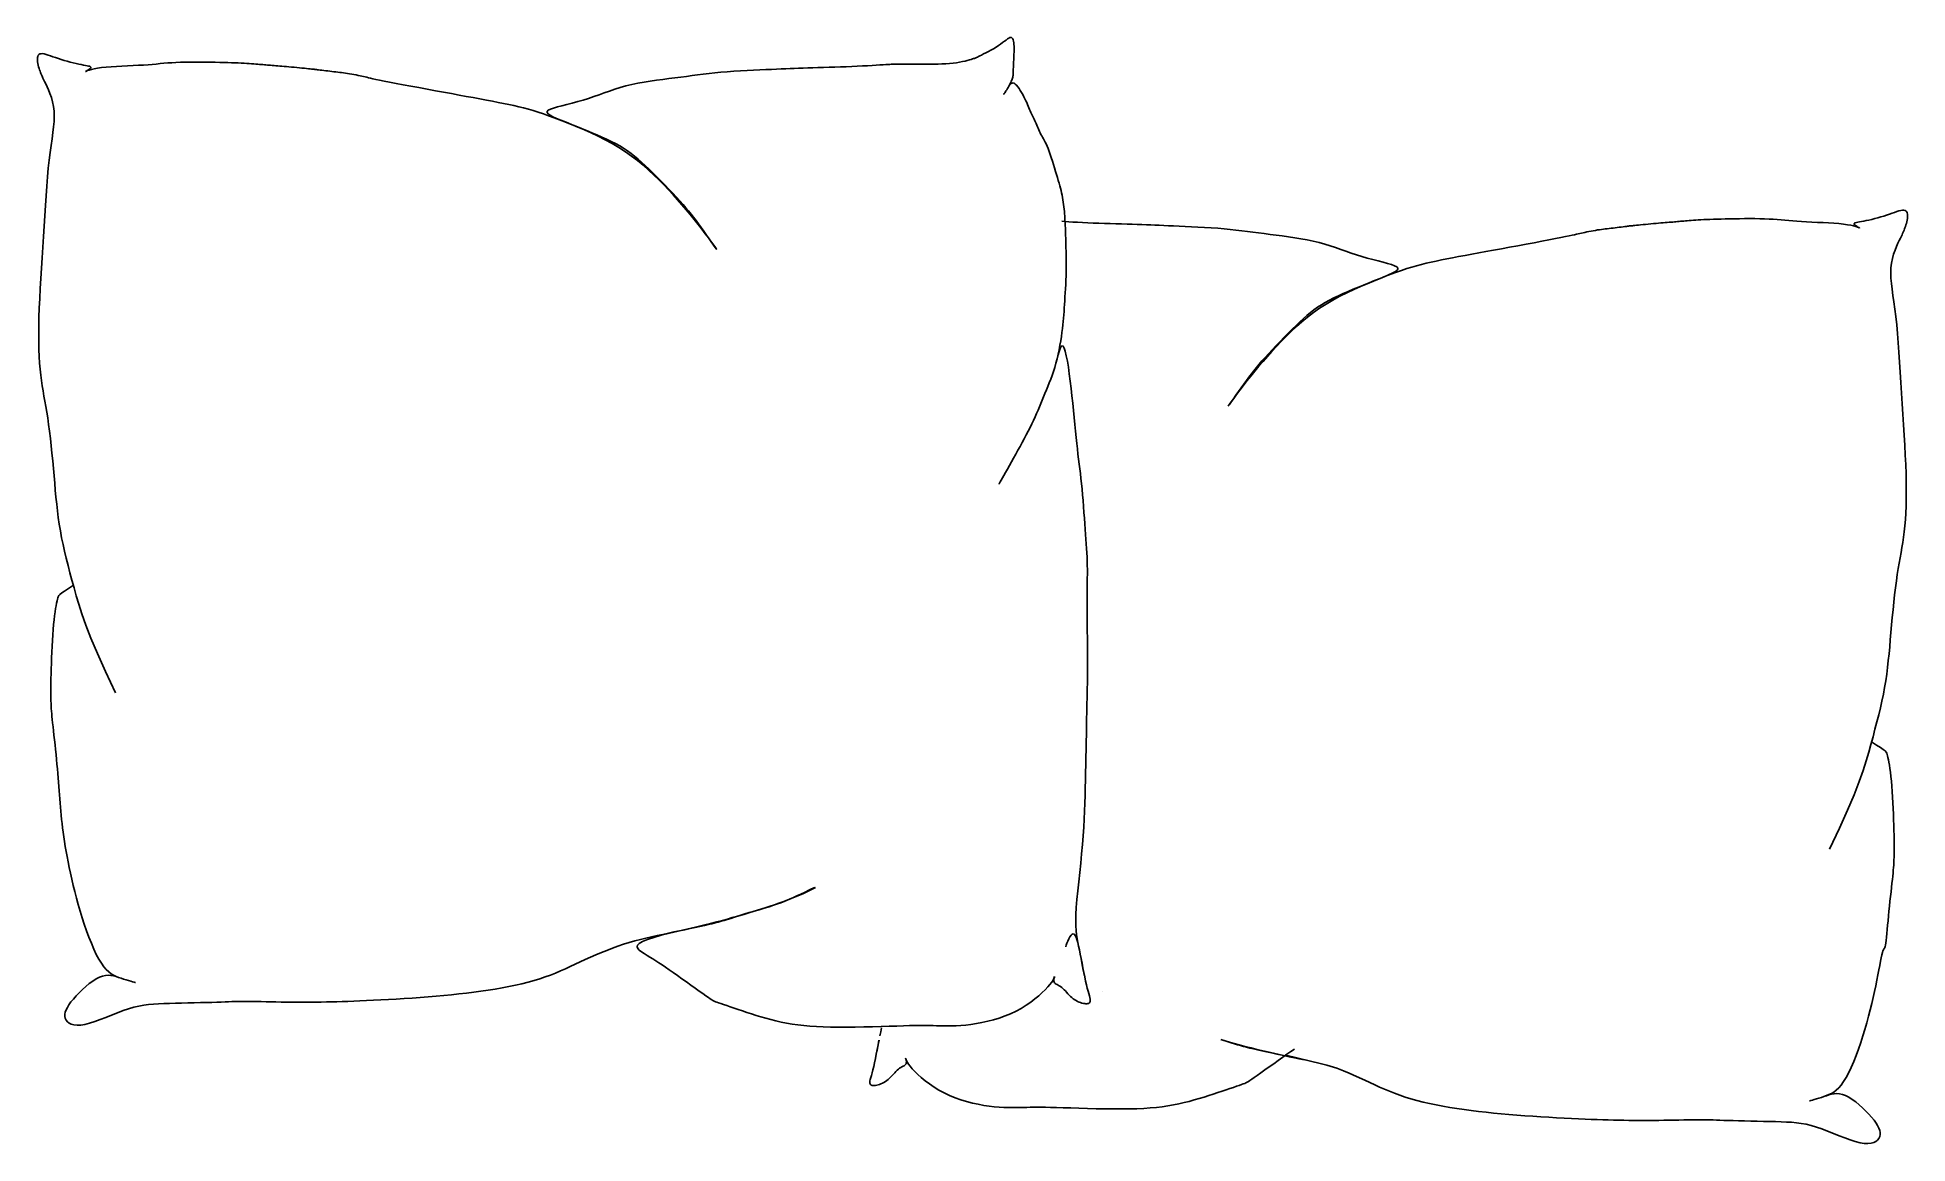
# Model space of a CAD drawing. Extents: x 110.714 to 111.388, y 28.017 to 28.415.
import ezdxf

# ---------------------------------------------------------------- set-up
doc = ezdxf.new("R2010")
doc.units = 0
doc.layers.get('0').update_dxf_attribs({"linetype": 'CONTINUOUS'})

msp = doc.modelspace()

# ---------------------------------------------------------------- linework, layer by layer
at = {"color": 0}
for p, q in [((111.06102, 28.41298), (111.06174, 28.41352)), ((111.06174, 28.41352), (111.06239, 28.41401)), ((111.06239, 28.41401), (111.06297, 28.41446)), ((111.06297, 28.41446), (111.06349, 28.41484)), ((111.06349, 28.41484), (111.06395, 28.41513)), ((111.06395, 28.41513), (111.06435, 28.41532)), ((111.06435, 28.41532), (111.06469, 28.41539)), ((111.06469, 28.41539), (111.06498, 28.41534)), ((111.06498, 28.41534), (111.06522, 28.41516)), ((111.06522, 28.41516), (111.06541, 28.41487)), ((111.06541, 28.41487), (111.06557, 28.41448)), ((111.06557, 28.41448), (111.06568, 28.41401)), ((111.06568, 28.41401), (111.06577, 28.41346)), ((111.06577, 28.41346), (111.06582, 28.41286)), ((110.71376, 28.40766), (110.7138, 28.40814)), ((110.71377, 28.40713), (110.71376, 28.40766)), ((110.71382, 28.40657), (110.71377, 28.40713)), ((110.7138, 28.40814), (110.71391, 28.40857)), ((110.71392, 28.40599), (110.71382, 28.40657)), ((110.71391, 28.40857), (110.71408, 28.40894)), ((110.71408, 28.40894), (110.71433, 28.40923)), ((110.71433, 28.40923), (110.71466, 28.40943)), ((110.71466, 28.40943), (110.71508, 28.40953)), ((110.71508, 28.40953), (110.71559, 28.40954)), ((110.71559, 28.40954), (110.7162, 28.40944)), ((110.7162, 28.40944), (110.71688, 28.40927)), ((110.71688, 28.40927), (110.71764, 28.40904)), ((110.71764, 28.40904), (110.71847, 28.40875)), ((110.71847, 28.40875), (110.71937, 28.40843)), ((110.71937, 28.40843), (110.72032, 28.4081)), ((110.72032, 28.4081), (110.72133, 28.40775)), ((110.72133, 28.40775), (110.72237, 28.40742)), ((110.72237, 28.40742), (110.72345, 28.4071)), ((110.72345, 28.4071), (110.72454, 28.4068)), ((110.72454, 28.4068), (110.72562, 28.40651)), ((110.72562, 28.40651), (110.72668, 28.40625)), ((110.76371, 28.40637), (110.76535, 28.40643)), ((110.76535, 28.40643), (110.76708, 28.40647)), ((110.76708, 28.40647), (110.76888, 28.4065)), ((110.76888, 28.4065), (110.77072, 28.4065)), ((110.77072, 28.4065), (110.77257, 28.4065)), ((110.77257, 28.4065), (110.7744, 28.40648)), ((110.7744, 28.40648), (110.77618, 28.40646)), ((110.77618, 28.40646), (110.77789, 28.40643)), ((111.04512, 28.40628), (111.04625, 28.40646)), ((111.04625, 28.40646), (111.04727, 28.40666)), ((111.04727, 28.40666), (111.0482, 28.40687)), ((111.0482, 28.40687), (111.04902, 28.40708)), ((111.04902, 28.40708), (111.04975, 28.40728)), ((111.04975, 28.40728), (111.05036, 28.40746)), ((111.05036, 28.40746), (111.05086, 28.40762)), ((111.05086, 28.40762), (111.05126, 28.40774)), ((111.05126, 28.40774), (111.05158, 28.40785)), ((111.05158, 28.40785), (111.05185, 28.40794)), ((111.05185, 28.40794), (111.0521, 28.40804)), ((111.0521, 28.40804), (111.05236, 28.40816)), ((111.05236, 28.40816), (111.05267, 28.4083)), ((111.05267, 28.4083), (111.05306, 28.40849)), ((111.05306, 28.40849), (111.05355, 28.40874)), ((111.05355, 28.40874), (111.05418, 28.40905)), ((111.05418, 28.40905), (111.05491, 28.40942)), ((111.05491, 28.40942), (111.05574, 28.40984)), ((111.05574, 28.40984), (111.05662, 28.41031)), ((111.05662, 28.41031), (111.05754, 28.41081)), ((111.05754, 28.41081), (111.05847, 28.41134)), ((111.05847, 28.41134), (111.05937, 28.41188)), ((111.05937, 28.41188), (111.06023, 28.41243)), ((111.06023, 28.41243), (111.06102, 28.41298)), ((111.06571, 28.40663), (111.06568, 28.40604)), ((111.06574, 28.40727), (111.06571, 28.40663)), ((111.06577, 28.40794), (111.06574, 28.40727)), ((111.06581, 28.40864), (111.06577, 28.40794)), ((111.06584, 28.40936), (111.06581, 28.40864)), ((111.06582, 28.41286), (111.06586, 28.41221)), ((111.06586, 28.41009), (111.06584, 28.40936)), ((111.06586, 28.41221), (111.06587, 28.41152)), ((111.06587, 28.41081), (111.06586, 28.41009)), ((111.06587, 28.41152), (111.06587, 28.41081)), ((110.71405, 28.4054), (110.71392, 28.40599)), ((110.7142, 28.40481), (110.71405, 28.4054)), ((110.71437, 28.40425), (110.7142, 28.40481)), ((110.71455, 28.40371), (110.71437, 28.40425)), ((110.71471, 28.40322), (110.71455, 28.40371)), ((110.71487, 28.40278), (110.71471, 28.40322)), ((110.71501, 28.40241), (110.71487, 28.40278)), ((110.71512, 28.40212), (110.71501, 28.40241)), ((110.71521, 28.40188), (110.71512, 28.40212)), ((110.7153, 28.40164), (110.71521, 28.40188)), ((110.71542, 28.40139), (110.7153, 28.40164)), ((110.71556, 28.40109), (110.71542, 28.40139)), ((110.71575, 28.4007), (110.71556, 28.40109)), ((110.71601, 28.40018), (110.71575, 28.4007)), ((110.71634, 28.39951), (110.71601, 28.40018)), ((110.72668, 28.40625), (110.72771, 28.40601)), ((110.72771, 28.40601), (110.72868, 28.40579)), ((110.72868, 28.40579), (110.72958, 28.40561)), ((110.72958, 28.40561), (110.73039, 28.40545)), ((110.73039, 28.40545), (110.73111, 28.40532)), ((110.73107, 28.40312), (110.73116, 28.40316)), ((110.73115, 28.40316), (110.73107, 28.40312)), ((110.73111, 28.40532), (110.73173, 28.4052)), ((110.73135, 28.40327), (110.73115, 28.40316)), ((110.73116, 28.40316), (110.73141, 28.40327)), ((110.73164, 28.40344), (110.73135, 28.40327)), ((110.73141, 28.40327), (110.73184, 28.40344)), ((110.73198, 28.40364), (110.73164, 28.40344)), ((110.73173, 28.4052), (110.73223, 28.40509)), ((110.73184, 28.40344), (110.73246, 28.40364)), ((110.73232, 28.40386), (110.73198, 28.40364)), ((110.73223, 28.40509), (110.73262, 28.40498)), ((110.73264, 28.4041), (110.73232, 28.40386)), ((110.73246, 28.40364), (110.73327, 28.40386)), ((110.73262, 28.40498), (110.73289, 28.40485)), ((110.73288, 28.40433), (110.73264, 28.4041)), ((110.73302, 28.40454), (110.73288, 28.40433)), ((110.73289, 28.40485), (110.73303, 28.40471)), ((110.73303, 28.40471), (110.73302, 28.40454)), ((110.73327, 28.40386), (110.73427, 28.4041)), ((110.73427, 28.4041), (110.73548, 28.40433)), ((110.73548, 28.40433), (110.7369, 28.40454)), ((110.7369, 28.40454), (110.73852, 28.40471)), ((110.73852, 28.40471), (110.74032, 28.40485)), ((110.74032, 28.40485), (110.74224, 28.40497)), ((110.74224, 28.40497), (110.74423, 28.40507)), ((110.74423, 28.40507), (110.74625, 28.40516)), ((110.74625, 28.40516), (110.74824, 28.40525)), ((110.74824, 28.40525), (110.75017, 28.40534)), ((110.75017, 28.40534), (110.75198, 28.40544)), ((110.75198, 28.40544), (110.75364, 28.40555)), ((110.75364, 28.40555), (110.75518, 28.40568)), ((110.75518, 28.40568), (110.75662, 28.40581)), ((110.75662, 28.40581), (110.75801, 28.40594)), ((110.75801, 28.40594), (110.75937, 28.40606)), ((110.75937, 28.40606), (110.76075, 28.40618)), ((110.76075, 28.40618), (110.76219, 28.40629)), ((110.76219, 28.40629), (110.76371, 28.40637)), ((110.77789, 28.40643), (110.77951, 28.40639)), ((110.77951, 28.40639), (110.78102, 28.40636)), ((110.78102, 28.40636), (110.78244, 28.40632)), ((110.78244, 28.40632), (110.78377, 28.40628)), ((110.78377, 28.40628), (110.78502, 28.40624)), ((110.78502, 28.40624), (110.78618, 28.40619)), ((110.78618, 28.40619), (110.78727, 28.40614)), ((110.78727, 28.40614), (110.78829, 28.40609)), ((110.78829, 28.40609), (110.78924, 28.40603)), ((110.78924, 28.40603), (110.79014, 28.40598)), ((110.79014, 28.40598), (110.79097, 28.40592)), ((110.79097, 28.40592), (110.79175, 28.40586)), ((110.79175, 28.40586), (110.79249, 28.4058)), ((110.79249, 28.4058), (110.79318, 28.40575)), ((110.79318, 28.40575), (110.79383, 28.40569)), ((110.79383, 28.40569), (110.79445, 28.40564)), ((110.79445, 28.40564), (110.79504, 28.40558)), ((110.79504, 28.40558), (110.79561, 28.40553)), ((110.79561, 28.40553), (110.79617, 28.40549)), ((110.79617, 28.40549), (110.79672, 28.40544)), ((110.79672, 28.40544), (110.79728, 28.40539)), ((110.79728, 28.40539), (110.79785, 28.40534)), ((110.79785, 28.40534), (110.79844, 28.40529)), ((110.79844, 28.40529), (110.79906, 28.40524)), ((110.79906, 28.40524), (110.79971, 28.40519)), ((110.79971, 28.40519), (110.8004, 28.40513)), ((110.8004, 28.40513), (110.80113, 28.40507)), ((110.80113, 28.40507), (110.8019, 28.405)), ((110.8019, 28.405), (110.8027, 28.40494)), ((110.8027, 28.40494), (110.80354, 28.40486)), ((110.80354, 28.40486), (110.80442, 28.40479)), ((110.80442, 28.40479), (110.80533, 28.4047)), ((110.80533, 28.4047), (110.80628, 28.40462)), ((110.80628, 28.40462), (110.80724, 28.40453)), ((110.80724, 28.40453), (110.8082, 28.40444)), ((110.8082, 28.40444), (110.80913, 28.40435)), ((110.80913, 28.40435), (110.81001, 28.40426)), ((110.81001, 28.40426), (110.81082, 28.40418)), ((110.81082, 28.40418), (110.81153, 28.40411)), ((110.81153, 28.40411), (110.81214, 28.40405)), ((110.81214, 28.40405), (110.81262, 28.40401)), ((110.81262, 28.40401), (110.81299, 28.40397)), ((110.81299, 28.40397), (110.81329, 28.40394)), ((110.81329, 28.40394), (110.81354, 28.40391)), ((110.81354, 28.40391), (110.81377, 28.40389)), ((110.81377, 28.40389), (110.81402, 28.40386)), ((110.81402, 28.40386), (110.81432, 28.40382)), ((110.81432, 28.40382), (110.81468, 28.40377)), ((110.81468, 28.40377), (110.81514, 28.40371)), ((110.81514, 28.40371), (110.81569, 28.40364)), ((110.81569, 28.40364), (110.81632, 28.40356)), ((110.81632, 28.40356), (110.81699, 28.40348)), ((110.81699, 28.40348), (110.81771, 28.40339)), ((110.81771, 28.40339), (110.81845, 28.4033)), ((110.81845, 28.4033), (110.8192, 28.40321)), ((110.8192, 28.40321), (110.81994, 28.40312)), ((110.81994, 28.40312), (110.82066, 28.40304)), ((110.82066, 28.40304), (110.82136, 28.40296)), ((110.82136, 28.40296), (110.82205, 28.40288)), ((110.82205, 28.40288), (110.82274, 28.4028)), ((110.82274, 28.4028), (110.82343, 28.40272)), ((110.82343, 28.40272), (110.82412, 28.40263)), ((110.82412, 28.40263), (110.82483, 28.40253)), ((110.82483, 28.40253), (110.82556, 28.40242)), ((110.82556, 28.40242), (110.82631, 28.40229)), ((110.82631, 28.40229), (110.82708, 28.40216)), ((110.82708, 28.40216), (110.82785, 28.40202)), ((110.82785, 28.40202), (110.82862, 28.40187)), ((110.82862, 28.40187), (110.82937, 28.40172)), ((110.82937, 28.40172), (110.83008, 28.40157)), ((110.83008, 28.40157), (110.83076, 28.40143)), ((110.83076, 28.40143), (110.83138, 28.40129)), ((110.83138, 28.40129), (110.83195, 28.40115)), ((110.83195, 28.40115), (110.83251, 28.40102)), ((110.83251, 28.40102), (110.83312, 28.40087)), ((110.83312, 28.40087), (110.83383, 28.4007)), ((110.83383, 28.4007), (110.83469, 28.40051)), ((110.83469, 28.40051), (110.83576, 28.40028)), ((110.83576, 28.40028), (110.83709, 28.40001)), ((110.83709, 28.40001), (110.83874, 28.39968)), ((110.93472, 28.39961), (110.93698, 28.39994)), ((110.93698, 28.39994), (110.93922, 28.40025)), ((110.93922, 28.40025), (110.94144, 28.40053)), ((110.94144, 28.40053), (110.9436, 28.40082)), ((110.9436, 28.40082), (110.9457, 28.4011)), ((110.9457, 28.4011), (110.94775, 28.40137)), ((110.94775, 28.40137), (110.94978, 28.40165)), ((110.94978, 28.40165), (110.95179, 28.40191)), ((110.95179, 28.40191), (110.95382, 28.40216)), ((110.95382, 28.40216), (110.95589, 28.4024)), ((110.95589, 28.4024), (110.95801, 28.40263)), ((110.95801, 28.40263), (110.96021, 28.40284)), ((110.96021, 28.40284), (110.96249, 28.40302)), ((110.96249, 28.40302), (110.96485, 28.40319)), ((110.96485, 28.40319), (110.96723, 28.40334)), ((110.96723, 28.40334), (110.9696, 28.40347)), ((110.9696, 28.40347), (110.97194, 28.40359)), ((110.97194, 28.40359), (110.97421, 28.4037)), ((110.97421, 28.4037), (110.97637, 28.40379)), ((110.97637, 28.40379), (110.97838, 28.40388)), ((110.97838, 28.40388), (110.98024, 28.40396)), ((110.98024, 28.40396), (110.98195, 28.40404)), ((110.98195, 28.40404), (110.98357, 28.40411)), ((110.98357, 28.40411), (110.98512, 28.40417)), ((110.98512, 28.40417), (110.98665, 28.40423)), ((110.98665, 28.40423), (110.9882, 28.40429)), ((110.9882, 28.40429), (110.98979, 28.40435)), ((110.98979, 28.40435), (110.99147, 28.40441)), ((110.99147, 28.40441), (110.99327, 28.40446)), ((110.99327, 28.40446), (110.99517, 28.40452)), ((110.99517, 28.40452), (110.99715, 28.40458)), ((110.99715, 28.40458), (110.99919, 28.40464)), ((110.99919, 28.40464), (111.00125, 28.4047)), ((111.00125, 28.4047), (111.00333, 28.40477)), ((111.00333, 28.40477), (111.00539, 28.40485)), ((111.00539, 28.40485), (111.00741, 28.40493)), ((111.00741, 28.40493), (111.00936, 28.40502)), ((111.00936, 28.40502), (111.01124, 28.40511)), ((111.01124, 28.40511), (111.01301, 28.4052)), ((111.01301, 28.4052), (111.01466, 28.40529)), ((111.01466, 28.40529), (111.01617, 28.40538)), ((111.01617, 28.40538), (111.01752, 28.40546)), ((111.01752, 28.40546), (111.0187, 28.40554)), ((111.0187, 28.40554), (111.01967, 28.4056)), ((111.01967, 28.4056), (111.02044, 28.40565)), ((111.02044, 28.40565), (111.02104, 28.40569)), ((111.02104, 28.40569), (111.02151, 28.40571)), ((111.02151, 28.40571), (111.02191, 28.40573)), ((111.02191, 28.40573), (111.02227, 28.40574)), ((111.02227, 28.40574), (111.02265, 28.40575)), ((111.02265, 28.40575), (111.02309, 28.40575)), ((111.02309, 28.40575), (111.02364, 28.40575)), ((111.02364, 28.40575), (111.02432, 28.40575)), ((111.02432, 28.40575), (111.02513, 28.40575)), ((111.02513, 28.40575), (111.02601, 28.40575)), ((111.02601, 28.40575), (111.02693, 28.40575)), ((111.02693, 28.40575), (111.02785, 28.40575)), ((111.02785, 28.40575), (111.02873, 28.40575)), ((111.02873, 28.40575), (111.02953, 28.40575)), ((111.02953, 28.40575), (111.03022, 28.40575)), ((111.03022, 28.40575), (111.03077, 28.40575)), ((111.03077, 28.40575), (111.0312, 28.40575)), ((111.0312, 28.40575), (111.03158, 28.40575)), ((111.03158, 28.40575), (111.03193, 28.40575)), ((111.03193, 28.40575), (111.03231, 28.40575)), ((111.03231, 28.40575), (111.03275, 28.40575)), ((111.03275, 28.40575), (111.03331, 28.40575)), ((111.03331, 28.40575), (111.03403, 28.40575)), ((111.03403, 28.40575), (111.03494, 28.40575)), ((111.03494, 28.40575), (111.03602, 28.40576)), ((111.03602, 28.40576), (111.03722, 28.40577)), ((111.03722, 28.40577), (111.03852, 28.4058)), ((111.03852, 28.4058), (111.03988, 28.40584)), ((111.03988, 28.40584), (111.04125, 28.40591)), ((111.04125, 28.40591), (111.04261, 28.406)), ((111.04261, 28.406), (111.04391, 28.40612)), ((111.04391, 28.40612), (111.04512, 28.40628)), ((111.06504, 28.4), (111.06487, 28.39959)), ((111.06519, 28.40038), (111.06504, 28.4)), ((111.0653, 28.40074), (111.06519, 28.40038)), ((111.06539, 28.40108), (111.0653, 28.40074)), ((111.06545, 28.4014), (111.06539, 28.40108)), ((111.06549, 28.40171), (111.06545, 28.4014)), ((111.06552, 28.40201), (111.06549, 28.40171)), ((111.06554, 28.40232), (111.06552, 28.40201)), ((111.06555, 28.40264), (111.06554, 28.40232)), ((111.06556, 28.40332), (111.06555, 28.40297)), ((111.06555, 28.40297), (111.06555, 28.40264)), ((111.06558, 28.40369), (111.06556, 28.40332)), ((111.06559, 28.40409), (111.06558, 28.40369)), ((111.06561, 28.40452), (111.06559, 28.40409)), ((111.06563, 28.40499), (111.06561, 28.40452)), ((111.06565, 28.40549), (111.06563, 28.40499)), ((111.06568, 28.40604), (111.06565, 28.40549)), ((110.71676, 28.39866), (110.71634, 28.39951)), ((110.71725, 28.39764), (110.71676, 28.39866)), ((110.71777, 28.39646), (110.71725, 28.39764)), ((110.71829, 28.39514), (110.71777, 28.39646)), ((110.71878, 28.39369), (110.71829, 28.39514)), ((110.71921, 28.39213), (110.71878, 28.39369)), ((110.83874, 28.39968), (110.84075, 28.39929)), ((110.84075, 28.39929), (110.84307, 28.39884)), ((110.84307, 28.39884), (110.84564, 28.39836)), ((110.84564, 28.39836), (110.8484, 28.39784)), ((110.8484, 28.39784), (110.8513, 28.3973)), ((110.8513, 28.3973), (110.85427, 28.39675)), ((110.85427, 28.39675), (110.85725, 28.3962)), ((110.85725, 28.3962), (110.86019, 28.39566)), ((110.86019, 28.39566), (110.86303, 28.39513)), ((110.86303, 28.39513), (110.86576, 28.39463)), ((110.86576, 28.39463), (110.86839, 28.39415)), ((110.86839, 28.39415), (110.8709, 28.39369)), ((110.8709, 28.39369), (110.87331, 28.39324)), ((110.87331, 28.39324), (110.87561, 28.39281)), ((110.91054, 28.39282), (110.91248, 28.39343)), ((110.91248, 28.39343), (110.91438, 28.39407)), ((110.91438, 28.39407), (110.91626, 28.39474)), ((110.91626, 28.39474), (110.91813, 28.39541)), ((110.91813, 28.39541), (110.92002, 28.39608)), ((110.92002, 28.39608), (110.92194, 28.39673)), ((110.92194, 28.39673), (110.92391, 28.39734)), ((110.92391, 28.39734), (110.92595, 28.3979)), ((110.92595, 28.3979), (110.92806, 28.3984)), ((110.92806, 28.3984), (110.93024, 28.39885)), ((110.93024, 28.39885), (110.93247, 28.39925)), ((110.93247, 28.39925), (110.93472, 28.39961)), ((111.06209, 28.39483), (111.06212, 28.39487)), ((111.06212, 28.39487), (111.06209, 28.39483)), ((111.06212, 28.39487), (111.0622, 28.395)), ((111.0622, 28.395), (111.06212, 28.39487)), ((111.0622, 28.395), (111.06234, 28.3952)), ((111.06234, 28.3952), (111.0622, 28.395)), ((111.06234, 28.3952), (111.06252, 28.39546)), ((111.06252, 28.39546), (111.06234, 28.3952)), ((111.06252, 28.39546), (111.06273, 28.39578)), ((111.06273, 28.39578), (111.06252, 28.39546)), ((111.06273, 28.39578), (111.06296, 28.39614)), ((111.06296, 28.39614), (111.06273, 28.39578)), ((111.06296, 28.39614), (111.06321, 28.39654)), ((111.06321, 28.39654), (111.06296, 28.39614)), ((111.06321, 28.39654), (111.06346, 28.39696)), ((111.06346, 28.39696), (111.06321, 28.39654)), ((111.06346, 28.39696), (111.06372, 28.39739)), ((111.06372, 28.39739), (111.06346, 28.39696)), ((111.06398, 28.39784), (111.06372, 28.39739)), ((111.06372, 28.39739), (111.06399, 28.39781)), ((111.06422, 28.39828), (111.06398, 28.39784)), ((111.06399, 28.39781), (111.06426, 28.3982)), ((111.06446, 28.39873), (111.06422, 28.39828)), ((111.06426, 28.3982), (111.06454, 28.39854)), ((111.06467, 28.39917), (111.06446, 28.39873)), ((111.06454, 28.39854), (111.06485, 28.3988)), ((111.06487, 28.39959), (111.06467, 28.39917)), ((111.06485, 28.3988), (111.06517, 28.39895)), ((111.06517, 28.39895), (111.06552, 28.39899)), ((111.06552, 28.39899), (111.0659, 28.39888)), ((111.0659, 28.39888), (111.06631, 28.3986)), ((111.06631, 28.3986), (111.06675, 28.39818)), ((111.06675, 28.39818), (111.0672, 28.39764)), ((111.0672, 28.39764), (111.06766, 28.39701)), ((111.06766, 28.39701), (111.06812, 28.39631)), ((111.06812, 28.39631), (111.06858, 28.39556)), ((111.06858, 28.39556), (111.06901, 28.39479)), ((111.06901, 28.39479), (111.06941, 28.39403)), ((111.06941, 28.39403), (111.06978, 28.39329)), ((111.06978, 28.39329), (111.07012, 28.39259)), ((110.71954, 28.39049), (110.71921, 28.39213)), ((110.71976, 28.38877), (110.71954, 28.39049)), ((110.71983, 28.38698), (110.71976, 28.38877)), ((110.71977, 28.38511), (110.71983, 28.38698)), ((110.87561, 28.39281), (110.8778, 28.39239)), ((110.8778, 28.39239), (110.87987, 28.39199)), ((110.87987, 28.39199), (110.88184, 28.39161)), ((110.88184, 28.39161), (110.88372, 28.39122)), ((110.88372, 28.39122), (110.88552, 28.39084)), ((110.88552, 28.39084), (110.88729, 28.39043)), ((110.88729, 28.39043), (110.88902, 28.39001)), ((110.88902, 28.39001), (110.89076, 28.38954)), ((110.89076, 28.38954), (110.89251, 28.38904)), ((110.89251, 28.38904), (110.89431, 28.38848)), ((110.89431, 28.38848), (110.89616, 28.38786)), ((110.89616, 28.38786), (110.89806, 28.38719)), ((110.89756, 28.38871), (110.89794, 28.38912)), ((110.89756, 28.38828), (110.89756, 28.38871)), ((110.89792, 28.38783), (110.89756, 28.38828)), ((110.89862, 28.38734), (110.89792, 28.38783)), ((110.89794, 28.38912), (110.8987, 28.38952)), ((110.89806, 28.38719), (110.90001, 28.38647)), ((110.89963, 28.38681), (110.89862, 28.38734)), ((110.8987, 28.38952), (110.89982, 28.38993)), ((110.90094, 28.38622), (110.89963, 28.38681)), ((110.89982, 28.38993), (110.90122, 28.39035)), ((110.90001, 28.38647), (110.90197, 28.38572)), ((110.90251, 28.38556), (110.90094, 28.38622)), ((110.90122, 28.39035), (110.90285, 28.39078)), ((110.90285, 28.39078), (110.90465, 28.39124)), ((110.90465, 28.39124), (110.90658, 28.39173)), ((110.90658, 28.39173), (110.90856, 28.39225)), ((110.90856, 28.39225), (110.91054, 28.39282)), ((111.07012, 28.39259), (111.07043, 28.39191)), ((111.07043, 28.39191), (111.07072, 28.39126)), ((111.07072, 28.39126), (111.07099, 28.39063)), ((111.07099, 28.39063), (111.07124, 28.39003)), ((111.07124, 28.39003), (111.07148, 28.38946)), ((111.07148, 28.38946), (111.07172, 28.3889)), ((111.07172, 28.3889), (111.07195, 28.38837)), ((111.07195, 28.38837), (111.07218, 28.38786)), ((111.07218, 28.38786), (111.07241, 28.38736)), ((111.07241, 28.38736), (111.07264, 28.38686)), ((111.07264, 28.38686), (111.07287, 28.38637)), ((111.07287, 28.38637), (111.07311, 28.38588)), ((110.71904, 28.37885), (110.71935, 28.38107)), ((110.71935, 28.38107), (110.7196, 28.38315)), ((110.7196, 28.38315), (110.71977, 28.38511)), ((110.90197, 28.38572), (110.90396, 28.38495)), ((110.90433, 28.38482), (110.90251, 28.38556)), ((110.90396, 28.38495), (110.90594, 28.38416)), ((110.90637, 28.38399), (110.90433, 28.38482)), ((110.90594, 28.38416), (110.90792, 28.38336)), ((110.90859, 28.38307), (110.90637, 28.38399)), ((110.90792, 28.38336), (110.90987, 28.38257)), ((110.91096, 28.38206), (110.90859, 28.38307)), ((110.90987, 28.38257), (110.91178, 28.3818)), ((110.91342, 28.38096), (110.91096, 28.38206)), ((110.91178, 28.3818), (110.91366, 28.38103)), ((110.91594, 28.37978), (110.91342, 28.38096)), ((110.91366, 28.38103), (110.91549, 28.38026)), ((110.91549, 28.38026), (110.91726, 28.37949)), ((110.91847, 28.37851), (110.91594, 28.37978)), ((110.91726, 28.37949), (110.91898, 28.37871)), ((111.07311, 28.38588), (111.07334, 28.38537)), ((111.07334, 28.38537), (111.07357, 28.38485)), ((111.07357, 28.38485), (111.07381, 28.38432)), ((111.07381, 28.38432), (111.07404, 28.38377)), ((111.07404, 28.38377), (111.07429, 28.38322)), ((111.07429, 28.38322), (111.07453, 28.38266)), ((111.07453, 28.38266), (111.07478, 28.3821)), ((111.07478, 28.3821), (111.07504, 28.38154)), ((111.07504, 28.38154), (111.0753, 28.38099)), ((111.0753, 28.38099), (111.07557, 28.38046)), ((111.07557, 28.38046), (111.07585, 28.37994)), ((111.07585, 28.37994), (111.07614, 28.37942)), ((110.71799, 28.37119), (110.71833, 28.37393)), ((110.71833, 28.37393), (110.71869, 28.37648)), ((110.71869, 28.37648), (110.71904, 28.37885)), ((110.92097, 28.37716), (110.91847, 28.37851)), ((110.91898, 28.37871), (110.92063, 28.37793)), ((110.92063, 28.37793), (110.9222, 28.37712)), ((110.9234, 28.37573), (110.92097, 28.37716)), ((110.9222, 28.37712), (110.9237, 28.37629)), ((110.92573, 28.37422), (110.9234, 28.37573)), ((110.9237, 28.37629), (110.92512, 28.37544)), ((110.92512, 28.37544), (110.92648, 28.37455)), ((110.92796, 28.37264), (110.92573, 28.37422)), ((110.92648, 28.37455), (110.92778, 28.37361)), ((110.92778, 28.37361), (110.92906, 28.37262)), ((111.07614, 28.37942), (111.07644, 28.37889)), ((111.07644, 28.37889), (111.07675, 28.37832)), ((111.07675, 28.37832), (111.07707, 28.3777)), ((111.07707, 28.3777), (111.0774, 28.377)), ((111.0774, 28.377), (111.07775, 28.37622)), ((111.07775, 28.37622), (111.07812, 28.37534)), ((111.07812, 28.37534), (111.0785, 28.37433)), ((111.0785, 28.37433), (111.07889, 28.37323)), ((111.07889, 28.37323), (111.07928, 28.37206)), ((110.71739, 28.3651), (110.71767, 28.36824)), ((110.71767, 28.36824), (110.71799, 28.37119)), ((110.93009, 28.371), (110.92796, 28.37264)), ((110.92906, 28.37262), (110.93033, 28.37157)), ((110.93213, 28.36931), (110.93009, 28.371)), ((110.93033, 28.37157), (110.9316, 28.37046)), ((110.9316, 28.37046), (110.9329, 28.36927)), ((110.93409, 28.36758), (110.93213, 28.36931)), ((110.9329, 28.36927), (110.93425, 28.368)), ((110.93597, 28.36581), (110.93409, 28.36758)), ((110.93425, 28.368), (110.93565, 28.36664)), ((110.93565, 28.36664), (110.9371, 28.36521)), ((111.07928, 28.37206), (111.07968, 28.37084)), ((111.07968, 28.37084), (111.08007, 28.36959)), ((111.08007, 28.36959), (111.08046, 28.36835)), ((111.08046, 28.36835), (111.08083, 28.36713)), ((111.08083, 28.36713), (111.08118, 28.36597)), ((110.71688, 28.35836), (110.71712, 28.3618)), ((110.71712, 28.3618), (110.71739, 28.3651)), ((110.9378, 28.36403), (110.93597, 28.36581)), ((110.9371, 28.36521), (110.93856, 28.36373)), ((110.93956, 28.36224), (110.9378, 28.36403)), ((110.93856, 28.36373), (110.94002, 28.36224)), ((110.94128, 28.36044), (110.93956, 28.36224)), ((110.94002, 28.36224), (110.94146, 28.36074)), ((110.94294, 28.35865), (110.94128, 28.36044)), ((110.94146, 28.36074), (110.94284, 28.35927)), ((110.94284, 28.35927), (110.94417, 28.35784)), ((111.08118, 28.36597), (111.0815, 28.36487)), ((111.0815, 28.36487), (111.08181, 28.36384)), ((111.08181, 28.36384), (111.08209, 28.36287)), ((111.08209, 28.36287), (111.08235, 28.36195)), ((111.08235, 28.36195), (111.08259, 28.36106)), ((111.08259, 28.36106), (111.0828, 28.3602)), ((111.0828, 28.3602), (111.083, 28.35935)), ((111.083, 28.35935), (111.08318, 28.35851)), ((110.71642, 28.35113), (110.71665, 28.35479)), ((110.71665, 28.35479), (110.71688, 28.35836)), ((110.94456, 28.35686), (110.94294, 28.35865)), ((110.94417, 28.35784), (110.9454, 28.35648)), ((110.94613, 28.35508), (110.94456, 28.35686)), ((110.9454, 28.35648), (110.94652, 28.35521)), ((110.94765, 28.3533), (110.94613, 28.35508)), ((110.94652, 28.35521), (110.94756, 28.354)), ((110.94756, 28.354), (110.94852, 28.35284)), ((110.94913, 28.35154), (110.94765, 28.3533)), ((110.94852, 28.35284), (110.94944, 28.3517)), ((111.08318, 28.35851), (111.08334, 28.35767)), ((111.08334, 28.35767), (111.08349, 28.35683)), ((111.08349, 28.35683), (111.08361, 28.35599)), ((111.08361, 28.35599), (111.08373, 28.35515)), ((111.08373, 28.35515), (111.08383, 28.35431)), ((111.08383, 28.35431), (111.08392, 28.35348)), ((111.08392, 28.35348), (111.084, 28.35267)), ((111.084, 28.35267), (111.08406, 28.35186)), ((111.38413, 28.35262), (111.3833, 28.35233)), ((111.38489, 28.35285), (111.38413, 28.35262)), ((111.38557, 28.35302), (111.38489, 28.35285)), ((111.38617, 28.35312), (111.38557, 28.35302)), ((111.38669, 28.35311), (111.38617, 28.35312)), ((111.38711, 28.35301), (111.38669, 28.35311)), ((111.38744, 28.35281), (111.38711, 28.35301)), ((111.38769, 28.35252), (111.38744, 28.35281)), ((111.38786, 28.35215), (111.38769, 28.35252)), ((110.71596, 28.34362), (110.7162, 28.3474)), ((110.7162, 28.3474), (110.71642, 28.35113)), ((110.95056, 28.34978), (110.94913, 28.35154)), ((110.94944, 28.3517), (110.95032, 28.35056)), ((110.95032, 28.35056), (110.9512, 28.3494)), ((110.95194, 28.34803), (110.95056, 28.34978)), ((110.9512, 28.3494), (110.9521, 28.34819)), ((110.95327, 28.34631), (110.95194, 28.34803)), ((110.9521, 28.34819), (110.95303, 28.34691)), ((110.95303, 28.34691), (110.954, 28.34556)), ((110.95453, 28.34465), (110.95327, 28.34631)), ((111.08424, 28.34904), (111.08307, 28.34912)), ((111.08406, 28.35186), (111.08413, 28.35106)), ((111.08413, 28.35106), (111.08418, 28.35026)), ((111.08418, 28.35026), (111.08423, 28.34944)), ((111.08423, 28.34944), (111.08427, 28.34856)), ((111.0856, 28.34896), (111.08424, 28.34904)), ((111.08427, 28.34856), (111.08432, 28.34763)), ((111.08432, 28.34763), (111.08436, 28.34661)), ((111.08436, 28.34661), (111.0844, 28.34549)), ((111.08711, 28.34887), (111.0856, 28.34896)), ((111.08876, 28.34878), (111.08711, 28.34887)), ((111.09053, 28.34869), (111.08876, 28.34878)), ((111.09241, 28.3486), (111.09053, 28.34869)), ((111.09436, 28.34851), (111.09241, 28.3486)), ((111.09638, 28.34843), (111.09436, 28.34851)), ((111.09844, 28.34835), (111.09638, 28.34843)), ((111.10052, 28.34828), (111.09844, 28.34835)), ((111.10258, 28.34822), (111.10052, 28.34828)), ((111.10462, 28.34816), (111.10258, 28.34822)), ((111.1066, 28.3481), (111.10462, 28.34816)), ((111.1085, 28.34804), (111.1066, 28.3481)), ((111.1103, 28.34799), (111.1085, 28.34804)), ((111.11198, 28.34793), (111.1103, 28.34799)), ((111.11357, 28.34787), (111.11198, 28.34793)), ((111.11512, 28.34781), (111.11357, 28.34787)), ((111.11665, 28.34775), (111.11512, 28.34781)), ((111.1182, 28.34769), (111.11665, 28.34775)), ((111.11982, 28.34762), (111.1182, 28.34769)), ((111.12153, 28.34754), (111.11982, 28.34762)), ((111.12339, 28.34746), (111.12153, 28.34754)), ((111.1254, 28.34737), (111.12339, 28.34746)), ((111.12756, 28.34728), (111.1254, 28.34737)), ((111.12983, 28.34717), (111.12756, 28.34728)), ((111.13217, 28.34705), (111.12983, 28.34717)), ((111.13454, 28.34692), (111.13217, 28.34705)), ((111.13692, 28.34677), (111.13454, 28.34692)), ((111.13928, 28.3466), (111.13692, 28.34677)), ((111.14156, 28.34642), (111.13928, 28.3466)), ((111.14376, 28.34621), (111.14156, 28.34642)), ((111.14588, 28.34598), (111.14376, 28.34621)), ((111.14795, 28.34574), (111.14588, 28.34598)), ((111.27546, 28.34587), (111.27469, 28.34574)), ((111.27621, 28.346), (111.27546, 28.34587)), ((111.27694, 28.34611), (111.27621, 28.346)), ((111.27765, 28.34621), (111.27694, 28.34611)), ((111.27834, 28.3463), (111.27765, 28.34621)), ((111.27903, 28.34638), (111.27834, 28.3463)), ((111.27972, 28.34646), (111.27903, 28.34638)), ((111.28041, 28.34654), (111.27972, 28.34646)), ((111.28111, 28.34662), (111.28041, 28.34654)), ((111.28183, 28.3467), (111.28111, 28.34662)), ((111.28257, 28.34679), (111.28183, 28.3467)), ((111.28332, 28.34688), (111.28257, 28.34679)), ((111.28406, 28.34697), (111.28332, 28.34688)), ((111.28478, 28.34706), (111.28406, 28.34697)), ((111.28545, 28.34714), (111.28478, 28.34706)), ((111.28607, 28.34722), (111.28545, 28.34714)), ((111.28662, 28.34729), (111.28607, 28.34722)), ((111.28709, 28.34735), (111.28662, 28.34729)), ((111.28745, 28.3474), (111.28709, 28.34735)), ((111.28775, 28.34744), (111.28745, 28.3474)), ((111.288, 28.34747), (111.28775, 28.34744)), ((111.28823, 28.34749), (111.288, 28.34747)), ((111.28848, 28.34752), (111.28823, 28.34749)), ((111.28878, 28.34755), (111.28848, 28.34752)), ((111.28915, 28.34759), (111.28878, 28.34755)), ((111.28963, 28.34763), (111.28915, 28.34759)), ((111.29023, 28.34769), (111.28963, 28.34763)), ((111.29095, 28.34776), (111.29023, 28.34769)), ((111.29176, 28.34784), (111.29095, 28.34776)), ((111.29264, 28.34793), (111.29176, 28.34784)), ((111.29357, 28.34802), (111.29264, 28.34793)), ((111.29453, 28.34811), (111.29357, 28.34802)), ((111.29549, 28.3482), (111.29453, 28.34811)), ((111.29644, 28.34828), (111.29549, 28.3482)), ((111.29735, 28.34837), (111.29644, 28.34828)), ((111.29823, 28.34844), (111.29735, 28.34837)), ((111.29907, 28.34852), (111.29823, 28.34844)), ((111.29987, 28.34858), (111.29907, 28.34852)), ((111.30064, 28.34865), (111.29987, 28.34858)), ((111.30137, 28.34871), (111.30064, 28.34865)), ((111.30206, 28.34877), (111.30137, 28.34871)), ((111.30271, 28.34882), (111.30206, 28.34877)), ((111.30333, 28.34887), (111.30271, 28.34882)), ((111.30392, 28.34892), (111.30333, 28.34887)), ((111.30449, 28.34897), (111.30392, 28.34892)), ((111.30505, 28.34902), (111.30449, 28.34897)), ((111.3056, 28.34907), (111.30505, 28.34902)), ((111.30616, 28.34912), (111.3056, 28.34907)), ((111.30673, 28.34916), (111.30616, 28.34912)), ((111.30732, 28.34922), (111.30673, 28.34916)), ((111.30794, 28.34927), (111.30732, 28.34922)), ((111.30859, 28.34933), (111.30794, 28.34927)), ((111.30928, 28.34938), (111.30859, 28.34933)), ((111.31002, 28.34944), (111.30928, 28.34938)), ((111.3108, 28.3495), (111.31002, 28.34944)), ((111.31163, 28.34956), (111.3108, 28.3495)), ((111.31252, 28.34961), (111.31163, 28.34956)), ((111.31348, 28.34967), (111.31252, 28.34961)), ((111.3145, 28.34972), (111.31348, 28.34967)), ((111.31559, 28.34977), (111.3145, 28.34972)), ((111.31675, 28.34982), (111.31559, 28.34977)), ((111.318, 28.34986), (111.31675, 28.34982)), ((111.31933, 28.3499), (111.318, 28.34986)), ((111.32075, 28.34994), (111.31933, 28.3499)), ((111.32226, 28.34997), (111.32075, 28.34994)), ((111.32388, 28.35001), (111.32226, 28.34997)), ((111.32559, 28.35004), (111.32388, 28.35001)), ((111.32737, 28.35006), (111.32559, 28.35004)), ((111.3292, 28.35008), (111.32737, 28.35006)), ((111.33105, 28.35008), (111.3292, 28.35008)), ((111.33289, 28.35008), (111.33105, 28.35008)), ((111.33469, 28.35005), (111.33289, 28.35008)), ((111.33642, 28.35001), (111.33469, 28.35005)), ((111.33806, 28.34995), (111.33642, 28.35001)), ((111.33958, 28.34987), (111.33806, 28.34995)), ((111.34102, 28.34976), (111.33958, 28.34987)), ((111.3424, 28.34964), (111.34102, 28.34976)), ((111.34376, 28.34952), (111.3424, 28.34964)), ((111.34515, 28.34939), (111.34376, 28.34952)), ((111.34659, 28.34926), (111.34515, 28.34939)), ((111.34812, 28.34913), (111.34659, 28.34926)), ((111.34979, 28.34902), (111.34812, 28.34913)), ((111.3516, 28.34892), (111.34979, 28.34902)), ((111.35353, 28.34883), (111.3516, 28.34892)), ((111.35552, 28.34874), (111.35353, 28.34883)), ((111.35754, 28.34865), (111.35552, 28.34874)), ((111.35953, 28.34855), (111.35754, 28.34865)), ((111.36145, 28.34843), (111.35953, 28.34855)), ((111.36325, 28.34829), (111.36145, 28.34843)), ((111.36487, 28.34812), (111.36325, 28.34829)), ((111.36629, 28.34791), (111.36487, 28.34812)), ((111.3675, 28.34768), (111.36629, 28.34791)), ((111.3685, 28.34744), (111.3675, 28.34768)), ((111.36931, 28.34722), (111.3685, 28.34744)), ((111.36888, 28.34843), (111.36874, 28.34829)), ((111.36874, 28.34829), (111.36875, 28.34812)), ((111.36875, 28.34812), (111.36889, 28.34791)), ((111.36915, 28.34856), (111.36888, 28.34843)), ((111.36889, 28.34791), (111.36913, 28.34768)), ((111.36913, 28.34768), (111.36945, 28.34744)), ((111.36954, 28.34867), (111.36915, 28.34856)), ((111.36993, 28.34702), (111.36931, 28.34722)), ((111.36945, 28.34744), (111.36979, 28.34722)), ((111.37004, 28.34878), (111.36954, 28.34867)), ((111.36979, 28.34722), (111.37013, 28.34702)), ((111.37036, 28.34685), (111.36993, 28.34702)), ((111.37066, 28.3489), (111.37004, 28.34878)), ((111.37013, 28.34702), (111.37042, 28.34685)), ((111.37061, 28.34674), (111.37036, 28.34685)), ((111.37042, 28.34685), (111.37062, 28.34674)), ((111.37069, 28.3467), (111.37061, 28.34674)), ((111.37062, 28.34674), (111.37069, 28.3467)), ((111.37138, 28.34903), (111.37066, 28.3489)), ((111.37219, 28.34919), (111.37138, 28.34903)), ((111.37309, 28.34937), (111.37219, 28.34919)), ((111.37406, 28.34959), (111.37309, 28.34937)), ((111.37509, 28.34983), (111.37406, 28.34959)), ((111.37615, 28.35009), (111.37509, 28.34983)), ((111.37723, 28.35038), (111.37615, 28.35009)), ((111.37832, 28.35068), (111.37723, 28.35038)), ((111.3794, 28.351), (111.37832, 28.35068)), ((111.38044, 28.35133), (111.3794, 28.351)), ((111.38145, 28.35168), (111.38044, 28.35133)), ((111.3824, 28.35201), (111.38145, 28.35168)), ((111.3833, 28.35233), (111.3824, 28.35201)), ((111.38665, 28.3457), (111.38676, 28.34599)), ((111.38676, 28.34599), (111.3869, 28.34636)), ((111.3869, 28.34636), (111.38705, 28.3468)), ((111.38705, 28.3468), (111.38722, 28.34729)), ((111.38722, 28.34729), (111.3874, 28.34783)), ((111.3874, 28.34783), (111.38756, 28.34839)), ((111.38756, 28.34839), (111.38772, 28.34898)), ((111.38772, 28.34898), (111.38785, 28.34957)), ((111.38785, 28.34957), (111.38795, 28.35015)), ((111.38797, 28.35172), (111.38786, 28.35215)), ((111.38795, 28.35015), (111.388, 28.35071)), ((111.38801, 28.35124), (111.38797, 28.35172)), ((111.388, 28.35071), (111.38801, 28.35124)), ((110.71547, 28.33602), (110.71572, 28.33982)), ((110.71572, 28.33982), (110.71596, 28.34362)), ((110.954, 28.34556), (110.95499, 28.34418)), ((110.95568, 28.34311), (110.95453, 28.34465)), ((110.95499, 28.34418), (110.95594, 28.34284)), ((110.95669, 28.34173), (110.95568, 28.34311)), ((110.95594, 28.34284), (110.95682, 28.34159)), ((110.95752, 28.34058), (110.95669, 28.34173)), ((110.95682, 28.34159), (110.95758, 28.34052)), ((110.95816, 28.33969), (110.95752, 28.34058)), ((110.95758, 28.34052), (110.95818, 28.33967)), ((110.95857, 28.33911), (110.95816, 28.33969)), ((110.95818, 28.33967), (110.95857, 28.33911)), ((110.95871, 28.33891), (110.95857, 28.33911)), ((110.95857, 28.33911), (110.95871, 28.33891)), ((111.0844, 28.34549), (111.08444, 28.34424)), ((111.08444, 28.34424), (111.08449, 28.34286)), ((111.08449, 28.34286), (111.08454, 28.34136)), ((111.08454, 28.34136), (111.08458, 28.33976)), ((111.08458, 28.33976), (111.08462, 28.3381)), ((111.14998, 28.34549), (111.14795, 28.34574)), ((111.15199, 28.34523), (111.14998, 28.34549)), ((111.15402, 28.34495), (111.15199, 28.34523)), ((111.15607, 28.34468), (111.15402, 28.34495)), ((111.15817, 28.3444), (111.15607, 28.34468)), ((111.16033, 28.34411), (111.15817, 28.3444)), ((111.16255, 28.34383), (111.16033, 28.34411)), ((111.16479, 28.34352), (111.16255, 28.34383)), ((111.16705, 28.34319), (111.16479, 28.34352)), ((111.1693, 28.34283), (111.16705, 28.34319)), ((111.17153, 28.34243), (111.1693, 28.34283)), ((111.17371, 28.34198), (111.17153, 28.34243)), ((111.17582, 28.34148), (111.17371, 28.34198)), ((111.17786, 28.34092), (111.17582, 28.34148)), ((111.17983, 28.34031), (111.17786, 28.34092)), ((111.18175, 28.33966), (111.17983, 28.34031)), ((111.18364, 28.33899), (111.18175, 28.33966)), ((111.24158, 28.33924), (111.23874, 28.33871)), ((111.24452, 28.33978), (111.24158, 28.33924)), ((111.2475, 28.34033), (111.24452, 28.33978)), ((111.25047, 28.34088), (111.2475, 28.34033)), ((111.25337, 28.34142), (111.25047, 28.34088)), ((111.25613, 28.34194), (111.25337, 28.34142)), ((111.2587, 28.34242), (111.25613, 28.34194)), ((111.26102, 28.34287), (111.2587, 28.34242)), ((111.26302, 28.34326), (111.26102, 28.34287)), ((111.26468, 28.34359), (111.26302, 28.34326)), ((111.26601, 28.34386), (111.26468, 28.34359)), ((111.26708, 28.34409), (111.26601, 28.34386)), ((111.26794, 28.34428), (111.26708, 28.34409)), ((111.26865, 28.34445), (111.26794, 28.34428)), ((111.26926, 28.3446), (111.26865, 28.34445)), ((111.26982, 28.34473), (111.26926, 28.3446)), ((111.27039, 28.34487), (111.26982, 28.34473)), ((111.27101, 28.34501), (111.27039, 28.34487)), ((111.27169, 28.34515), (111.27101, 28.34501)), ((111.2724, 28.3453), (111.27169, 28.34515)), ((111.27315, 28.34545), (111.2724, 28.3453)), ((111.27391, 28.3456), (111.27315, 28.34545)), ((111.27469, 28.34574), (111.27391, 28.3456)), ((111.38348, 28.33872), (111.384, 28.34004)), ((111.384, 28.34004), (111.38452, 28.34122)), ((111.38452, 28.34122), (111.38501, 28.34224)), ((111.38501, 28.34224), (111.38543, 28.34309)), ((111.38543, 28.34309), (111.38576, 28.34376)), ((111.38576, 28.34376), (111.38602, 28.34428)), ((111.38602, 28.34428), (111.38621, 28.34467)), ((111.38621, 28.34467), (111.38635, 28.34497)), ((111.38635, 28.34497), (111.38646, 28.34522)), ((111.38646, 28.34522), (111.38656, 28.34546)), ((111.38656, 28.34546), (111.38665, 28.3457)), ((110.71523, 28.33224), (110.71547, 28.33602)), ((111.08462, 28.3381), (111.08464, 28.33638)), ((111.08464, 28.33638), (111.08466, 28.33464)), ((111.08466, 28.3329), (111.08464, 28.33118)), ((111.08466, 28.33464), (111.08466, 28.3329)), ((111.18551, 28.33832), (111.18364, 28.33899)), ((111.18739, 28.33765), (111.18551, 28.33832)), ((111.18929, 28.33701), (111.18739, 28.33765)), ((111.19123, 28.3364), (111.18929, 28.33701)), ((111.19321, 28.33583), (111.19123, 28.3364)), ((111.19519, 28.33531), (111.19321, 28.33583)), ((111.19711, 28.33482), (111.19519, 28.33531)), ((111.19892, 28.33436), (111.19711, 28.33482)), ((111.20055, 28.33393), (111.19892, 28.33436)), ((111.20195, 28.33351), (111.20055, 28.33393)), ((111.20307, 28.3331), (111.20195, 28.33351)), ((111.20383, 28.3327), (111.20307, 28.3331)), ((111.20421, 28.33229), (111.20383, 28.3327)), ((111.20421, 28.33186), (111.20421, 28.33229)), ((111.20926, 28.33262), (111.20746, 28.33206)), ((111.21101, 28.33312), (111.20926, 28.33262)), ((111.21275, 28.33359), (111.21101, 28.33312)), ((111.21448, 28.33401), (111.21275, 28.33359)), ((111.21625, 28.33442), (111.21448, 28.33401)), ((111.21805, 28.3348), (111.21625, 28.33442)), ((111.21993, 28.33519), (111.21805, 28.3348)), ((111.2219, 28.33557), (111.21993, 28.33519)), ((111.22397, 28.33597), (111.2219, 28.33557)), ((111.22616, 28.33639), (111.22397, 28.33597)), ((111.22846, 28.33682), (111.22616, 28.33639)), ((111.23087, 28.33727), (111.22846, 28.33682)), ((111.23338, 28.33773), (111.23087, 28.33727)), ((111.23601, 28.33821), (111.23338, 28.33773)), ((111.23874, 28.33871), (111.23601, 28.33821)), ((111.38194, 28.33056), (111.38201, 28.33235)), ((111.38201, 28.33235), (111.38223, 28.33407)), ((111.38223, 28.33407), (111.38256, 28.33571)), ((111.38256, 28.33571), (111.38299, 28.33727)), ((111.38299, 28.33727), (111.38348, 28.33872)), ((110.71478, 28.32486), (110.715, 28.32851)), ((110.715, 28.32851), (110.71523, 28.33224)), ((111.08448, 28.3263), (111.0844, 28.32477)), ((111.08455, 28.32788), (111.08448, 28.3263)), ((111.08461, 28.3295), (111.08455, 28.32788)), ((111.08464, 28.33118), (111.08461, 28.3295)), ((111.18835, 28.32454), (111.19081, 28.32564)), ((111.1919, 28.32615), (111.18999, 28.32538)), ((111.19081, 28.32564), (111.19317, 28.32665)), ((111.19385, 28.32694), (111.1919, 28.32615)), ((111.19317, 28.32665), (111.1954, 28.32757)), ((111.19583, 28.32774), (111.19385, 28.32694)), ((111.1954, 28.32757), (111.19744, 28.3284)), ((111.19781, 28.32853), (111.19583, 28.32774)), ((111.19744, 28.3284), (111.19926, 28.32914)), ((111.19979, 28.3293), (111.19781, 28.32853)), ((111.19926, 28.32914), (111.20083, 28.3298)), ((111.20176, 28.33005), (111.19979, 28.3293)), ((111.20083, 28.3298), (111.20213, 28.33039)), ((111.20371, 28.33077), (111.20176, 28.33005)), ((111.20213, 28.33039), (111.20315, 28.33092)), ((111.20315, 28.33092), (111.20384, 28.33141)), ((111.20561, 28.33144), (111.20371, 28.33077)), ((111.20384, 28.33141), (111.20421, 28.33186)), ((111.20746, 28.33206), (111.20561, 28.33144)), ((111.382, 28.32869), (111.38194, 28.33056)), ((111.38217, 28.32673), (111.382, 28.32869)), ((111.38242, 28.32465), (111.38217, 28.32673)), ((110.71444, 28.31785), (110.71459, 28.32129)), ((110.71459, 28.32129), (110.71478, 28.32486)), ((111.08405, 28.31917), (111.08397, 28.31791)), ((111.08413, 28.32049), (111.08405, 28.31917)), ((111.08422, 28.32186), (111.08413, 28.32049)), ((111.08432, 28.32329), (111.08422, 28.32186)), ((111.0844, 28.32477), (111.08432, 28.32329)), ((111.17665, 28.31902), (111.17529, 28.31813)), ((111.17603, 28.3178), (111.17836, 28.31931)), ((111.17807, 28.31987), (111.17665, 28.31902)), ((111.17956, 28.3207), (111.17807, 28.31987)), ((111.17836, 28.31931), (111.1808, 28.32074)), ((111.18114, 28.32151), (111.17956, 28.3207)), ((111.1808, 28.32074), (111.1833, 28.32209)), ((111.18279, 28.32229), (111.18114, 28.32151)), ((111.18451, 28.32307), (111.18279, 28.32229)), ((111.1833, 28.32209), (111.18583, 28.32336)), ((111.18628, 28.32384), (111.18451, 28.32307)), ((111.18583, 28.32336), (111.18835, 28.32454)), ((111.18811, 28.32461), (111.18628, 28.32384)), ((111.18999, 28.32538), (111.18811, 28.32461)), ((111.38273, 28.32243), (111.38242, 28.32465)), ((111.38308, 28.32006), (111.38273, 28.32243)), ((111.38344, 28.31751), (111.38308, 28.32006)), ((110.71425, 28.3114), (110.71432, 28.31454)), ((110.71432, 28.31454), (110.71444, 28.31785)), ((111.0836, 28.31304), (111.08348, 28.31178)), ((111.08371, 28.31427), (111.0836, 28.31304)), ((111.0838, 28.31547), (111.08371, 28.31427)), ((111.08389, 28.31668), (111.0838, 28.31547)), ((111.08397, 28.31791), (111.08389, 28.31668)), ((111.16886, 28.31285), (111.16752, 28.31158)), ((111.16768, 28.31116), (111.16964, 28.31289)), ((111.17017, 28.31404), (111.16886, 28.31285)), ((111.16964, 28.31289), (111.17168, 28.31458)), ((111.17144, 28.31515), (111.17017, 28.31404)), ((111.17271, 28.3162), (111.17144, 28.31515)), ((111.17168, 28.31458), (111.17381, 28.31622)), ((111.17399, 28.31719), (111.17271, 28.3162)), ((111.17381, 28.31622), (111.17603, 28.3178)), ((111.17529, 28.31813), (111.17399, 28.31719)), ((111.38378, 28.31477), (111.38344, 28.31751)), ((111.3841, 28.31182), (111.38378, 28.31477)), ((110.71422, 28.30842), (110.71425, 28.3114)), ((110.71424, 28.3056), (110.71422, 28.30842)), ((110.7143, 28.30292), (110.71424, 28.3056)), ((111.08269, 28.30606), (111.08241, 28.30447)), ((111.08294, 28.30761), (111.08269, 28.30606)), ((111.08315, 28.30908), (111.08294, 28.30761)), ((111.08333, 28.31047), (111.08315, 28.30908)), ((111.08348, 28.31178), (111.08333, 28.31047)), ((111.16175, 28.30582), (111.16031, 28.30432)), ((111.16049, 28.30402), (111.16221, 28.30582)), ((111.16321, 28.30731), (111.16175, 28.30582)), ((111.16221, 28.30582), (111.16397, 28.30761)), ((111.16467, 28.30879), (111.16321, 28.30731)), ((111.16397, 28.30761), (111.16579, 28.30939)), ((111.16612, 28.31022), (111.16467, 28.30879)), ((111.16579, 28.30939), (111.16768, 28.31116)), ((111.16752, 28.31158), (111.16612, 28.31022)), ((111.38438, 28.30868), (111.3841, 28.31182)), ((111.38464, 28.30538), (111.38438, 28.30868)), ((111.38489, 28.30194), (111.38464, 28.30538)), ((110.71441, 28.3004), (110.7143, 28.30292)), ((110.71455, 28.29802), (110.71441, 28.3004)), ((111.08137, 28.29959), (111.08097, 28.29799)), ((111.08097, 28.29798), (111.08138, 28.29951)), ((111.08175, 28.30121), (111.08137, 28.29959)), ((111.08138, 28.29951), (111.08177, 28.30095)), ((111.08209, 28.30285), (111.08175, 28.30121)), ((111.08177, 28.30095), (111.08215, 28.30223)), ((111.08241, 28.30447), (111.08209, 28.30285)), ((111.08215, 28.30223), (111.08252, 28.30327)), ((111.08252, 28.30327), (111.08288, 28.30398)), ((111.08288, 28.30398), (111.08324, 28.3043)), ((111.08324, 28.3043), (111.0836, 28.30414)), ((111.0836, 28.30414), (111.08397, 28.30346)), ((111.08397, 28.30346), (111.08434, 28.30229)), ((111.08434, 28.30229), (111.08471, 28.3007)), ((111.08471, 28.3007), (111.08508, 28.29876)), ((111.08508, 28.29876), (111.08544, 28.29654)), ((111.15412, 28.29688), (111.15564, 28.29866)), ((111.15525, 28.29879), (111.15421, 28.29758)), ((111.15637, 28.30006), (111.15525, 28.29879)), ((111.15564, 28.29866), (111.15721, 28.30044)), ((111.1576, 28.30142), (111.15637, 28.30006)), ((111.15721, 28.30044), (111.15883, 28.30223)), ((111.15892, 28.30285), (111.1576, 28.30142)), ((111.15883, 28.30223), (111.16049, 28.30402)), ((111.16031, 28.30432), (111.15892, 28.30285)), ((111.38512, 28.29837), (111.38489, 28.30194)), ((110.71473, 28.29578), (110.71455, 28.29802)), ((110.71495, 28.29368), (110.71473, 28.29578)), ((110.7152, 28.2917), (110.71495, 28.29368)), ((111.07857, 28.29086), (111.07908, 28.29218)), ((111.07908, 28.29218), (111.07857, 28.29086)), ((111.07908, 28.29218), (111.07958, 28.29355)), ((111.07958, 28.29355), (111.07908, 28.29218)), ((111.07958, 28.29355), (111.08007, 28.29496)), ((111.08007, 28.29496), (111.07958, 28.29355)), ((111.08007, 28.29496), (111.08053, 28.29644)), ((111.08053, 28.29644), (111.08007, 28.29496)), ((111.08097, 28.29799), (111.08053, 28.29644)), ((111.08053, 28.29644), (111.08097, 28.29798)), ((111.08544, 28.29654), (111.08579, 28.29411)), ((111.08579, 28.29411), (111.08612, 28.29154)), ((111.15057, 28.29298), (111.14967, 28.29177)), ((111.14983, 28.29161), (111.15121, 28.29336)), ((111.15145, 28.29414), (111.15057, 28.29298)), ((111.15121, 28.29336), (111.15264, 28.29512)), ((111.15233, 28.29528), (111.15145, 28.29414)), ((111.15325, 28.29642), (111.15233, 28.29528)), ((111.15264, 28.29512), (111.15412, 28.29688)), ((111.15421, 28.29758), (111.15325, 28.29642)), ((111.38535, 28.29471), (111.38512, 28.29837)), ((111.38557, 28.29098), (111.38535, 28.29471)), ((110.71549, 28.28981), (110.7152, 28.2917)), ((110.7158, 28.28797), (110.71549, 28.28981)), ((110.71612, 28.28615), (110.7158, 28.28797)), ((110.71646, 28.28431), (110.71612, 28.28615)), ((111.07599, 28.2847), (111.07649, 28.2859)), ((111.07649, 28.2859), (111.07599, 28.2847)), ((111.07649, 28.2859), (111.077, 28.28711)), ((111.077, 28.28711), (111.07649, 28.2859)), ((111.077, 28.28711), (111.07752, 28.28834)), ((111.07752, 28.28834), (111.077, 28.28711)), ((111.07752, 28.28834), (111.07805, 28.28959)), ((111.07805, 28.28959), (111.07752, 28.28834)), ((111.07805, 28.28959), (111.07857, 28.29086)), ((111.07857, 28.29086), (111.07805, 28.28959)), ((111.08612, 28.29154), (111.08644, 28.28889)), ((111.08644, 28.28889), (111.08674, 28.28623)), ((111.08674, 28.28623), (111.08702, 28.28358)), ((111.14495, 28.28517), (111.14419, 28.2841)), ((111.14424, 28.28416), (111.14508, 28.28531)), ((111.14583, 28.28642), (111.14495, 28.28517)), ((111.14508, 28.28531), (111.14609, 28.28669)), ((111.14678, 28.28776), (111.14583, 28.28642)), ((111.14609, 28.28669), (111.14724, 28.28823)), ((111.14777, 28.28914), (111.14678, 28.28776)), ((111.14724, 28.28823), (111.1485, 28.28989)), ((111.14874, 28.29049), (111.14777, 28.28914)), ((111.1485, 28.28989), (111.14983, 28.29161)), ((111.14967, 28.29177), (111.14874, 28.29049)), ((111.38581, 28.2872), (111.38557, 28.29098)), ((111.38605, 28.2834), (111.38581, 28.2872)), ((110.7168, 28.2824), (110.71646, 28.28431)), ((110.71714, 28.2804), (110.7168, 28.2824)), ((110.71748, 28.27825), (110.71714, 28.2804)), ((111.0729, 28.27738), (111.07346, 28.27864)), ((111.07346, 28.27864), (111.0729, 28.27738)), ((111.07346, 28.27864), (111.074, 28.27987)), ((111.074, 28.27987), (111.07346, 28.27864)), ((111.074, 28.27987), (111.07451, 28.28109)), ((111.07451, 28.28109), (111.074, 28.27987)), ((111.07451, 28.28109), (111.07501, 28.2823)), ((111.07501, 28.2823), (111.07451, 28.28109)), ((111.07501, 28.2823), (111.0755, 28.2835)), ((111.0755, 28.2835), (111.07501, 28.2823)), ((111.0755, 28.2835), (111.07599, 28.2847)), ((111.07599, 28.2847), (111.0755, 28.2835)), ((111.08702, 28.28358), (111.08728, 28.28096)), ((111.08728, 28.28096), (111.08753, 28.2784)), ((111.08753, 28.2784), (111.08778, 28.27591)), ((111.14306, 28.28249), (111.1432, 28.28269)), ((111.1432, 28.28269), (111.14306, 28.28249)), ((111.1432, 28.28269), (111.14361, 28.28327)), ((111.14359, 28.28325), (111.1432, 28.28269)), ((111.14419, 28.2841), (111.14359, 28.28325)), ((111.14361, 28.28327), (111.14424, 28.28416)), ((111.38629, 28.2796), (111.38605, 28.2834)), ((111.38654, 28.27582), (111.38629, 28.2796)), ((110.71781, 28.27594), (110.71748, 28.27825)), ((110.71812, 28.27348), (110.71781, 28.27594)), ((110.71842, 28.27091), (110.71812, 28.27348)), ((111.06955, 28.27076), (111.07029, 28.27213)), ((111.07029, 28.27213), (111.06955, 28.27076)), ((111.07029, 28.27213), (111.07099, 28.27348)), ((111.07099, 28.27348), (111.07029, 28.27213)), ((111.07099, 28.27348), (111.07167, 28.27481)), ((111.07167, 28.27481), (111.07099, 28.27348)), ((111.07167, 28.27481), (111.0723, 28.27611)), ((111.0723, 28.27611), (111.07167, 28.27481)), ((111.0723, 28.27611), (111.0729, 28.27738)), ((111.0729, 28.27738), (111.0723, 28.27611)), ((111.08778, 28.27591), (111.08801, 28.27351)), ((111.08801, 28.27351), (111.08824, 28.27123)), ((111.38677, 28.27209), (111.38654, 28.27582)), ((111.38699, 28.26844), (111.38677, 28.27209)), ((110.71871, 28.26825), (110.71842, 28.27091)), ((110.71899, 28.26553), (110.71871, 28.26825)), ((110.71926, 28.2628), (110.71899, 28.26553)), ((111.06569, 28.26379), (111.06647, 28.26519)), ((111.06647, 28.26519), (111.06569, 28.26379)), ((111.06647, 28.26519), (111.06725, 28.26659)), ((111.06725, 28.26659), (111.06647, 28.26519)), ((111.06725, 28.26659), (111.06803, 28.26799)), ((111.06803, 28.26799), (111.06725, 28.26659)), ((111.06803, 28.26799), (111.0688, 28.26938)), ((111.0688, 28.26938), (111.06803, 28.26799)), ((111.0688, 28.26938), (111.06955, 28.27076)), ((111.06955, 28.27076), (111.0688, 28.26938)), ((111.08824, 28.27123), (111.08846, 28.26908)), ((111.08846, 28.26908), (111.08868, 28.26708)), ((111.08868, 28.26708), (111.08891, 28.26519)), ((111.08891, 28.26519), (111.08913, 28.2634)), ((111.38718, 28.26487), (111.38699, 28.26844)), ((111.38733, 28.26143), (111.38718, 28.26487)), ((110.71951, 28.26007), (110.71926, 28.2628)), ((110.71976, 28.25739), (110.71951, 28.26007)), ((111.0622, 28.25757), (111.0628, 28.25864)), ((111.0628, 28.25864), (111.0622, 28.25757)), ((111.0628, 28.25864), (111.06346, 28.25982)), ((111.06346, 28.25982), (111.0628, 28.25864)), ((111.06346, 28.25982), (111.06417, 28.26109)), ((111.06417, 28.26109), (111.06346, 28.25982)), ((111.06417, 28.26109), (111.06491, 28.26242)), ((111.06491, 28.26242), (111.06417, 28.26109)), ((111.06491, 28.26242), (111.06569, 28.26379)), ((111.06569, 28.26379), (111.06491, 28.26242)), ((111.08913, 28.2634), (111.08935, 28.26166)), ((111.08935, 28.26166), (111.08956, 28.25994)), ((111.08956, 28.25994), (111.08978, 28.25821)), ((111.08978, 28.25821), (111.08998, 28.25643)), ((111.38745, 28.25812), (111.38733, 28.26143)), ((111.38752, 28.25498), (111.38745, 28.25812)), ((110.71999, 28.25477), (110.71976, 28.25739)), ((110.72022, 28.25221), (110.71999, 28.25477)), ((110.72046, 28.2497), (110.72022, 28.25221)), ((111.06045, 28.25445), (111.0605, 28.25453)), ((111.0605, 28.25453), (111.06045, 28.25445)), ((111.0605, 28.25453), (111.06064, 28.2548)), ((111.06064, 28.2548), (111.0605, 28.25453)), ((111.06064, 28.2548), (111.06089, 28.25523)), ((111.06089, 28.25523), (111.06064, 28.2548)), ((111.06089, 28.25523), (111.06123, 28.25585)), ((111.06123, 28.25585), (111.06089, 28.25523)), ((111.06123, 28.25585), (111.06167, 28.25663)), ((111.06167, 28.25663), (111.06123, 28.25585)), ((111.06167, 28.25663), (111.0622, 28.25757)), ((111.0622, 28.25757), (111.06167, 28.25663)), ((111.08998, 28.25643), (111.09018, 28.25458)), ((111.09018, 28.25458), (111.09037, 28.25262)), ((111.09037, 28.25262), (111.09056, 28.25058)), ((111.38755, 28.252), (111.38752, 28.25498)), ((111.38753, 28.24918), (111.38755, 28.252)), ((110.72071, 28.24722), (110.72046, 28.2497)), ((110.72098, 28.24478), (110.72071, 28.24722)), ((110.72129, 28.24236), (110.72098, 28.24478)), ((111.09056, 28.25058), (111.09074, 28.24848)), ((111.09074, 28.24848), (111.09091, 28.24635)), ((111.09091, 28.24635), (111.09107, 28.24423)), ((111.38736, 28.24398), (111.38747, 28.2465)), ((111.38747, 28.2465), (111.38753, 28.24918)), ((110.72164, 28.23995), (110.72129, 28.24236)), ((110.72204, 28.23754), (110.72164, 28.23995)), ((111.09107, 28.24423), (111.09123, 28.24213)), ((111.09123, 28.24213), (111.09138, 28.24009)), ((111.09138, 28.24009), (111.09153, 28.23813)), ((111.09153, 28.23813), (111.09166, 28.23627)), ((111.38682, 28.23726), (111.38704, 28.23936)), ((111.38704, 28.23936), (111.38722, 28.2416)), ((111.38722, 28.2416), (111.38736, 28.24398)), ((110.72249, 28.23511), (110.72204, 28.23754)), ((110.723, 28.23266), (110.72249, 28.23511)), ((110.72356, 28.23019), (110.723, 28.23266)), ((111.09166, 28.23627), (111.09179, 28.23452)), ((111.09179, 28.23452), (111.09191, 28.23284)), ((111.09191, 28.23284), (111.09201, 28.23123)), ((111.09201, 28.23123), (111.0921, 28.22967)), ((111.38565, 28.22973), (111.38597, 28.23155)), ((111.38597, 28.23155), (111.38628, 28.23339)), ((111.38628, 28.23339), (111.38656, 28.23528)), ((111.38656, 28.23528), (111.38682, 28.23726)), ((110.72417, 28.22767), (110.72356, 28.23019)), ((110.72482, 28.22511), (110.72417, 28.22767)), ((110.7255, 28.22249), (110.72482, 28.22511)), ((111.0921, 28.22967), (111.09218, 28.22814)), ((111.09218, 28.22814), (111.09224, 28.22663)), ((111.09224, 28.22663), (111.09228, 28.22512)), ((111.09228, 28.22512), (111.09229, 28.2236)), ((111.38463, 28.22398), (111.38497, 28.22598)), ((111.38497, 28.22598), (111.38531, 28.22789)), ((111.38531, 28.22789), (111.38565, 28.22973)), ((110.72491, 28.21677), (110.72672, 28.21794)), ((110.72622, 28.21981), (110.7255, 28.22249)), ((110.72697, 28.21705), (110.72622, 28.21981)), ((111.09227, 28.21877), (111.09224, 28.21703)), ((111.09228, 28.22044), (111.09227, 28.21877)), ((111.09229, 28.22204), (111.09228, 28.22044)), ((111.09229, 28.2236), (111.09229, 28.22204)), ((111.38365, 28.21706), (111.38396, 28.21952)), ((111.38396, 28.21952), (111.38429, 28.22183)), ((111.38429, 28.22183), (111.38463, 28.22398)), ((110.72052, 28.2106), (110.72069, 28.21152)), ((110.72069, 28.21152), (110.72083, 28.21229)), ((110.72083, 28.21229), (110.72096, 28.21293)), ((110.72096, 28.21293), (110.72107, 28.21343)), ((110.72107, 28.21343), (110.72122, 28.21385)), ((110.72122, 28.21385), (110.72147, 28.21424)), ((110.72147, 28.21424), (110.7219, 28.21467)), ((110.7219, 28.21467), (110.72257, 28.2152)), ((110.72257, 28.2152), (110.72356, 28.21588)), ((110.72356, 28.21588), (110.72491, 28.21677)), ((110.72776, 28.21419), (110.72697, 28.21705)), ((110.72866, 28.21109), (110.72776, 28.21419)), ((110.72978, 28.20761), (110.72866, 28.21109)), ((111.09221, 28.21323), (111.0922, 28.21114)), ((111.0922, 28.21114), (111.09221, 28.20891)), ((111.09222, 28.21518), (111.09221, 28.21323)), ((111.09224, 28.21703), (111.09222, 28.21518)), ((111.38278, 28.20911), (111.38305, 28.21183)), ((111.38305, 28.21183), (111.38335, 28.21449)), ((111.38335, 28.21449), (111.38365, 28.21706)), ((110.71961, 28.2038), (110.71979, 28.20547)), ((110.71979, 28.20547), (110.71997, 28.20697)), ((110.71997, 28.20697), (110.72016, 28.20833)), ((110.72016, 28.20833), (110.72034, 28.20954)), ((110.72034, 28.20954), (110.72052, 28.2106)), ((110.73121, 28.2036), (110.72978, 28.20761)), ((111.09221, 28.20891), (111.09222, 28.20655)), ((111.09222, 28.20655), (111.09225, 28.20409)), ((111.38225, 28.20365), (111.38251, 28.20638)), ((111.38251, 28.20638), (111.38278, 28.20911)), ((110.71905, 28.19598), (110.71917, 28.19805)), ((110.71917, 28.19805), (110.7193, 28.20006)), ((110.7193, 28.20006), (110.71945, 28.20199)), ((110.71945, 28.20199), (110.71961, 28.2038)), ((110.73304, 28.19891), (110.73121, 28.2036)), ((110.73537, 28.19338), (110.73304, 28.19891)), ((111.09225, 28.20409), (111.09227, 28.20155)), ((111.09227, 28.20155), (111.0923, 28.19894)), ((111.0923, 28.19894), (111.09233, 28.19628)), ((111.38155, 28.19579), (111.38178, 28.19835)), ((111.38178, 28.19835), (111.38201, 28.20097)), ((111.38201, 28.20097), (111.38225, 28.20365)), ((110.71878, 28.18981), (110.71885, 28.19183)), ((110.71885, 28.19183), (110.71895, 28.1939)), ((110.71895, 28.1939), (110.71905, 28.19598)), ((110.73829, 28.18688), (110.73537, 28.19338)), ((111.09233, 28.19628), (111.09234, 28.19361)), ((111.09234, 28.19361), (111.09235, 28.19093)), ((111.09235, 28.19093), (111.09234, 28.18827)), ((111.38079, 28.18836), (111.38106, 28.1908)), ((111.38106, 28.1908), (111.38131, 28.19328)), ((111.38131, 28.19328), (111.38155, 28.19579)), ((110.71861, 28.18276), (110.71863, 28.18436)), ((110.71863, 28.18436), (110.71867, 28.18606)), ((110.71867, 28.18606), (110.71871, 28.18788)), ((110.71871, 28.18788), (110.71878, 28.18981)), ((110.7419, 28.17924), (110.73829, 28.18688)), ((111.09232, 28.18562), (111.09229, 28.18298)), ((111.09234, 28.18827), (111.09232, 28.18562)), ((111.38013, 28.18353), (111.38048, 28.18594)), ((111.38048, 28.18594), (111.38079, 28.18836)), ((110.71859, 28.18128), (110.71861, 28.18276)), ((110.71859, 28.1799), (110.71859, 28.18128)), ((110.7186, 28.17863), (110.71859, 28.1799)), ((110.71862, 28.17745), (110.7186, 28.17863)), ((110.71864, 28.17637), (110.71862, 28.17745)), ((111.09221, 28.17769), (111.09215, 28.17504)), ((111.09225, 28.18034), (111.09221, 28.17769)), ((111.09229, 28.18298), (111.09225, 28.18034)), ((111.37877, 28.17624), (111.37928, 28.17869)), ((111.37928, 28.17869), (111.37973, 28.18112)), ((111.37973, 28.18112), (111.38013, 28.18353)), ((110.71867, 28.17537), (110.71864, 28.17637)), ((110.71871, 28.17443), (110.71867, 28.17537)), ((110.71876, 28.17353), (110.71871, 28.17443)), ((110.71883, 28.17262), (110.71876, 28.17353)), ((110.7189, 28.17168), (110.71883, 28.17262)), ((110.719, 28.17068), (110.7189, 28.17168)), ((110.71911, 28.16958), (110.719, 28.17068)), ((111.0921, 28.17238), (111.09204, 28.16969)), ((111.09215, 28.17504), (111.0921, 28.17238)), ((111.37695, 28.16869), (111.3776, 28.17125)), ((111.3776, 28.17125), (111.37821, 28.17377)), ((111.37821, 28.17377), (111.37877, 28.17624)), ((110.71924, 28.16837), (110.71911, 28.16958)), ((110.71939, 28.167), (110.71924, 28.16837)), ((110.71955, 28.16551), (110.71939, 28.167)), ((110.71973, 28.16391), (110.71955, 28.16551)), ((110.71992, 28.16224), (110.71973, 28.16391)), ((111.09193, 28.16424), (111.09187, 28.1615)), ((111.09199, 28.16698), (111.09193, 28.16424)), ((111.09204, 28.16969), (111.09199, 28.16698)), ((111.37555, 28.16339), (111.37626, 28.16607)), ((111.37626, 28.16607), (111.37695, 28.16869)), ((110.72011, 28.1605), (110.71992, 28.16224)), ((110.7203, 28.15874), (110.72011, 28.1605)), ((110.72048, 28.15696), (110.7203, 28.15874)), ((110.72066, 28.15521), (110.72048, 28.15696)), ((111.09182, 28.15874), (111.09176, 28.15597)), ((111.09187, 28.1615), (111.09182, 28.15874)), ((111.37311, 28.15467), (111.37401, 28.15777)), ((111.37401, 28.15777), (111.3748, 28.16063)), ((111.3748, 28.16063), (111.37555, 28.16339)), ((111.37686, 28.16035), (111.37505, 28.16152)), ((111.37821, 28.15946), (111.37686, 28.16035)), ((111.37919, 28.15878), (111.37821, 28.15946)), ((111.37987, 28.15825), (111.37919, 28.15878)), ((111.3803, 28.15782), (111.37987, 28.15825)), ((111.38055, 28.15743), (111.3803, 28.15782)), ((111.3807, 28.15701), (111.38055, 28.15743)), ((111.38081, 28.15651), (111.3807, 28.15701)), ((110.72082, 28.15349), (110.72066, 28.15521)), ((110.72097, 28.15181), (110.72082, 28.15349)), ((110.72111, 28.15017), (110.72097, 28.15181)), ((111.09165, 28.15044), (111.09159, 28.14769)), ((111.09171, 28.1532), (111.09165, 28.15044)), ((111.09176, 28.15597), (111.09171, 28.1532)), ((111.37056, 28.14718), (111.37199, 28.15119)), ((111.37199, 28.15119), (111.37311, 28.15467)), ((111.38094, 28.15587), (111.38081, 28.15651)), ((111.38108, 28.1551), (111.38094, 28.15587)), ((111.38125, 28.15418), (111.38108, 28.1551)), ((111.38143, 28.15312), (111.38125, 28.15418)), ((111.38161, 28.15191), (111.38143, 28.15312)), ((111.3818, 28.15055), (111.38161, 28.15191)), ((111.38198, 28.14905), (111.3818, 28.15055)), ((110.72124, 28.14856), (110.72111, 28.15017)), ((110.72136, 28.14699), (110.72124, 28.14856)), ((110.72148, 28.14544), (110.72136, 28.14699)), ((110.72159, 28.14392), (110.72148, 28.14544)), ((110.72171, 28.14242), (110.72159, 28.14392)), ((111.09154, 28.14494), (111.09147, 28.14219)), ((111.09159, 28.14769), (111.09154, 28.14494)), ((111.36873, 28.14249), (111.37056, 28.14718)), ((111.38216, 28.14738), (111.38198, 28.14905)), ((111.38232, 28.14557), (111.38216, 28.14738)), ((111.38247, 28.14365), (111.38232, 28.14557)), ((111.3826, 28.14163), (111.38247, 28.14365)), ((110.72182, 28.14095), (110.72171, 28.14242)), ((110.72193, 28.13948), (110.72182, 28.14095)), ((110.72206, 28.13802), (110.72193, 28.13948)), ((110.72218, 28.13656), (110.72206, 28.13802)), ((111.09139, 28.13942), (111.09129, 28.1366)), ((111.09147, 28.14219), (111.09139, 28.13942)), ((111.36348, 28.13046), (111.3664, 28.13696)), ((111.3664, 28.13696), (111.36873, 28.14249)), ((111.38272, 28.13956), (111.3826, 28.14163)), ((111.38282, 28.13748), (111.38272, 28.13956)), ((111.38291, 28.13541), (111.38282, 28.13748)), ((110.72232, 28.13509), (110.72218, 28.13656)), ((110.72247, 28.1336), (110.72232, 28.13509)), ((110.72264, 28.13209), (110.72247, 28.1336)), ((110.72283, 28.13054), (110.72264, 28.13209)), ((110.72304, 28.12894), (110.72283, 28.13054)), ((111.091, 28.13076), (111.0908, 28.1277)), ((111.09117, 28.13372), (111.091, 28.13076)), ((111.09129, 28.1366), (111.09117, 28.13372)), ((111.35987, 28.12282), (111.36348, 28.13046)), ((111.38299, 28.13339), (111.38291, 28.13541)), ((111.38305, 28.13146), (111.38299, 28.13339)), ((111.3831, 28.12964), (111.38305, 28.13146)), ((110.72327, 28.12731), (110.72304, 28.12894)), ((110.72352, 28.12562), (110.72327, 28.12731)), ((110.7238, 28.12387), (110.72352, 28.12562)), ((110.72411, 28.12207), (110.7238, 28.12387)), ((111.09055, 28.12451), (111.09024, 28.1212)), ((111.0908, 28.1277), (111.09055, 28.12451)), ((111.38314, 28.12794), (111.3831, 28.12964)), ((111.38316, 28.12634), (111.38314, 28.12794)), ((111.38318, 28.12486), (111.38316, 28.12634)), ((111.38317, 28.12221), (111.38318, 28.12348)), ((111.38318, 28.12348), (111.38318, 28.12486)), ((110.72445, 28.1202), (110.72411, 28.12207)), ((110.72482, 28.11826), (110.72445, 28.1202)), ((110.72522, 28.11626), (110.72482, 28.11826)), ((111.0899, 28.11781), (111.08954, 28.1144)), ((111.09024, 28.1212), (111.0899, 28.11781)), ((111.38294, 28.1162), (111.38301, 28.11711)), ((111.38301, 28.11711), (111.38306, 28.11801)), ((111.38306, 28.11801), (111.3831, 28.11895)), ((111.3831, 28.11895), (111.38313, 28.11995)), ((111.38313, 28.11995), (111.38315, 28.12103)), ((111.38315, 28.12103), (111.38317, 28.12221)), ((110.72566, 28.11417), (110.72522, 28.11626)), ((110.72614, 28.11202), (110.72566, 28.11417)), ((110.72665, 28.10981), (110.72614, 28.11202)), ((110.7272, 28.10755), (110.72665, 28.10981)), ((111.08918, 28.11104), (111.08884, 28.10779)), ((111.08954, 28.1144), (111.08918, 28.11104)), ((111.38221, 28.10909), (111.38238, 28.11058)), ((111.38238, 28.11058), (111.38253, 28.11195)), ((111.38253, 28.11195), (111.38266, 28.11316)), ((111.38266, 28.11316), (111.38277, 28.11426)), ((111.38277, 28.11426), (111.38286, 28.11526)), ((111.38286, 28.11526), (111.38294, 28.1162)), ((110.7278, 28.10524), (110.7272, 28.10755)), ((110.72844, 28.1029), (110.7278, 28.10524)), ((110.98054, 28.10311), (110.97913, 28.10264)), ((110.97952, 28.10283), (110.98104, 28.10335)), ((110.98181, 28.10356), (110.98054, 28.10311)), ((110.98104, 28.10335), (110.98255, 28.10389)), ((110.98298, 28.10399), (110.98181, 28.10356)), ((110.98255, 28.10389), (110.98404, 28.10446)), ((110.98409, 28.10443), (110.98298, 28.10399)), ((110.98404, 28.10446), (110.98553, 28.10504)), ((110.9852, 28.1049), (110.98409, 28.10443)), ((110.98635, 28.10541), (110.9852, 28.1049)), ((110.98553, 28.10504), (110.987, 28.10565)), ((110.98759, 28.10599), (110.98635, 28.10541)), ((110.987, 28.10565), (110.98847, 28.10628)), ((110.98897, 28.10664), (110.98759, 28.10599)), ((110.98847, 28.10628), (110.98994, 28.10693)), ((110.99051, 28.10739), (110.98897, 28.10664)), ((110.98994, 28.10693), (110.9914, 28.1076)), ((110.99217, 28.1082), (110.99051, 28.10739)), ((110.9914, 28.1076), (110.99286, 28.10829)), ((110.99391, 28.10905), (110.99217, 28.1082)), ((110.99286, 28.10829), (110.99431, 28.10899)), ((111.08855, 28.10471), (111.08831, 28.10187)), ((111.08884, 28.10779), (111.08855, 28.10471)), ((111.38147, 28.10232), (111.38166, 28.10408)), ((111.38166, 28.10408), (111.38185, 28.10582)), ((111.38185, 28.10582), (111.38204, 28.10749)), ((111.38204, 28.10749), (111.38221, 28.10909)), ((110.72913, 28.10054), (110.72844, 28.1029)), ((110.72986, 28.09816), (110.72913, 28.10054)), ((110.73064, 28.09578), (110.72986, 28.09816)), ((110.95645, 28.09605), (110.95873, 28.09663)), ((110.9581, 28.0963), (110.95693, 28.096)), ((110.95919, 28.09659), (110.9581, 28.0963)), ((110.95873, 28.09663), (110.96076, 28.09717)), ((110.96025, 28.09689), (110.95919, 28.09659)), ((110.96133, 28.0972), (110.96025, 28.09689)), ((110.96076, 28.09717), (110.9626, 28.09768)), ((110.96247, 28.09754), (110.96133, 28.0972)), ((110.96371, 28.09792), (110.96247, 28.09754)), ((110.9626, 28.09768), (110.96428, 28.09817)), ((110.96511, 28.09834), (110.96371, 28.09792)), ((110.96428, 28.09817), (110.96586, 28.09863)), ((110.96668, 28.09882), (110.96511, 28.09834)), ((110.96586, 28.09863), (110.96736, 28.09909)), ((110.96841, 28.09933), (110.96668, 28.09882)), ((110.96736, 28.09909), (110.96885, 28.09954)), ((110.97023, 28.09988), (110.96841, 28.09933)), ((110.96885, 28.09954), (110.97034, 28.09999)), ((110.97211, 28.10045), (110.97023, 28.09988)), ((110.97034, 28.09999), (110.97186, 28.10044)), ((110.97186, 28.10044), (110.97338, 28.1009)), ((110.97398, 28.10102), (110.97211, 28.10045)), ((110.97338, 28.1009), (110.97492, 28.10136)), ((110.97581, 28.10159), (110.97398, 28.10102)), ((110.97492, 28.10136), (110.97645, 28.10184)), ((110.97754, 28.10213), (110.97581, 28.10159)), ((110.97645, 28.10184), (110.97799, 28.10232)), ((110.97913, 28.10264), (110.97754, 28.10213)), ((110.97799, 28.10232), (110.97952, 28.10283)), ((111.08815, 28.09931), (111.08809, 28.0971)), ((111.08809, 28.0971), (111.08811, 28.09518)), ((111.08831, 28.10187), (111.08815, 28.09931)), ((111.3808, 28.09543), (111.38095, 28.09707)), ((111.38095, 28.09707), (111.38111, 28.09879)), ((111.38111, 28.09879), (111.38128, 28.10054)), ((111.38128, 28.10054), (111.38147, 28.10232)), ((110.73146, 28.09343), (110.73064, 28.09578)), ((110.73232, 28.09113), (110.73146, 28.09343)), ((110.7332, 28.08893), (110.73232, 28.09113)), ((110.92913, 28.08979), (110.92711, 28.08922)), ((110.93115, 28.09033), (110.92913, 28.08979)), ((110.93071, 28.08891), (110.9319, 28.08959)), ((110.93317, 28.09082), (110.93115, 28.09033)), ((110.9319, 28.08959), (110.93368, 28.09031)), ((110.93519, 28.09129), (110.93317, 28.09082)), ((110.93368, 28.09031), (110.93598, 28.09105)), ((110.93721, 28.09173), (110.93519, 28.09129)), ((110.93598, 28.09105), (110.93868, 28.09181)), ((110.93923, 28.09216), (110.93721, 28.09173)), ((110.93868, 28.09181), (110.94166, 28.09257)), ((110.94125, 28.09259), (110.93923, 28.09216)), ((110.94326, 28.09301), (110.94125, 28.09259)), ((110.94166, 28.09257), (110.94479, 28.09332)), ((110.94526, 28.09342), (110.94326, 28.09301)), ((110.94479, 28.09332), (110.94795, 28.09405)), ((110.94721, 28.09383), (110.94526, 28.09342)), ((110.9491, 28.09423), (110.94721, 28.09383)), ((110.94795, 28.09405), (110.95102, 28.09476)), ((110.95091, 28.09462), (110.9491, 28.09423)), ((110.95262, 28.095), (110.95091, 28.09462)), ((110.95102, 28.09476), (110.95389, 28.09543)), ((110.95421, 28.09535), (110.95262, 28.095)), ((110.95389, 28.09543), (110.95645, 28.09605)), ((110.95564, 28.09569), (110.95421, 28.09535)), ((110.95693, 28.096), (110.95564, 28.09569)), ((111.08495, 28.08893), (111.08527, 28.0897)), ((111.08527, 28.0897), (111.08495, 28.08893)), ((111.08563, 28.0905), (111.08527, 28.0897)), ((111.08602, 28.09125), (111.08563, 28.0905)), ((111.08643, 28.09187), (111.08602, 28.09125)), ((111.08682, 28.09227), (111.08643, 28.09187)), ((111.08682, 28.09227), (111.0872, 28.09238)), ((111.0872, 28.09238), (111.08682, 28.09227)), ((111.0872, 28.09238), (111.08755, 28.09221)), ((111.08755, 28.09221), (111.0872, 28.09238)), ((111.08755, 28.09221), (111.08788, 28.09178)), ((111.08788, 28.09178), (111.08755, 28.09221)), ((111.08788, 28.09178), (111.0882, 28.09112)), ((111.0882, 28.09112), (111.08788, 28.09178)), ((111.08811, 28.09518), (111.08821, 28.0935)), ((111.0882, 28.09112), (111.08851, 28.09024)), ((111.08851, 28.09024), (111.0882, 28.09112)), ((111.08821, 28.0935), (111.08837, 28.092)), ((111.08837, 28.092), (111.08858, 28.09061)), ((111.08851, 28.09024), (111.08882, 28.08916)), ((111.08882, 28.08916), (111.08851, 28.09024)), ((111.08858, 28.09061), (111.08884, 28.08927)), ((111.38017, 28.08904), (111.38029, 28.08999)), ((111.38029, 28.08999), (111.38041, 28.09113)), ((111.38041, 28.09113), (111.38053, 28.09243)), ((111.38053, 28.09243), (111.38066, 28.09387)), ((111.38066, 28.09387), (111.3808, 28.09543)), ((110.7341, 28.08685), (110.7332, 28.08893)), ((110.735, 28.08494), (110.7341, 28.08685)), ((110.73591, 28.08321), (110.735, 28.08494)), ((110.73682, 28.08171), (110.73591, 28.08321)), ((110.9113, 28.08304), (110.90946, 28.08219)), ((110.91319, 28.08389), (110.9113, 28.08304)), ((110.91512, 28.08474), (110.91319, 28.08389)), ((110.91708, 28.08557), (110.91512, 28.08474)), ((110.91906, 28.08638), (110.91708, 28.08557)), ((110.92106, 28.08716), (110.91906, 28.08638)), ((110.92307, 28.0879), (110.92106, 28.08716)), ((110.92509, 28.08859), (110.92307, 28.0879)), ((110.92711, 28.08922), (110.92509, 28.08859)), ((110.92994, 28.08762), (110.93009, 28.08825)), ((110.93019, 28.08701), (110.92994, 28.08762)), ((110.93009, 28.08825), (110.93071, 28.08891)), ((110.93076, 28.0864), (110.93019, 28.08701)), ((110.93156, 28.0858), (110.93076, 28.0864)), ((110.93251, 28.0852), (110.93156, 28.0858)), ((110.93354, 28.08459), (110.93251, 28.0852)), ((110.93458, 28.08396), (110.93354, 28.08459)), ((110.93562, 28.08331), (110.93458, 28.08396)), ((110.93669, 28.08263), (110.93562, 28.08331)), ((111.08448, 28.08765), (111.08454, 28.08782)), ((111.08454, 28.08782), (111.08448, 28.08765)), ((111.08454, 28.08782), (111.0847, 28.08827)), ((111.0847, 28.08827), (111.08454, 28.08782)), ((111.0847, 28.08827), (111.08495, 28.08893)), ((111.08495, 28.08893), (111.0847, 28.08827)), ((111.08882, 28.08916), (111.08912, 28.08792)), ((111.08912, 28.08792), (111.08882, 28.08916)), ((111.08884, 28.08927), (111.08912, 28.08793)), ((111.08912, 28.08793), (111.08942, 28.08653)), ((111.08912, 28.08792), (111.08942, 28.08653)), ((111.08942, 28.08653), (111.08912, 28.08792)), ((111.08942, 28.08653), (111.08974, 28.08501)), ((111.08973, 28.08502), (111.08942, 28.08653)), ((111.08942, 28.08653), (111.08973, 28.08502)), ((111.09004, 28.08346), (111.08973, 28.08502)), ((111.08973, 28.08502), (111.09004, 28.08346)), ((111.08974, 28.08501), (111.09005, 28.08341)), ((111.09033, 28.08194), (111.09004, 28.08346)), ((111.09004, 28.08346), (111.09033, 28.08194)), ((111.09005, 28.08341), (111.09037, 28.08175)), ((111.37825, 28.08243), (111.3785, 28.08371)), ((111.3785, 28.08371), (111.37873, 28.08478)), ((111.37873, 28.08478), (111.37894, 28.08561)), ((111.37894, 28.08561), (111.37913, 28.0862)), ((111.37913, 28.0862), (111.37929, 28.08659)), ((111.37929, 28.08659), (111.37945, 28.08685)), ((111.37945, 28.08685), (111.37959, 28.08704)), ((111.37959, 28.08704), (111.37971, 28.08722)), ((111.37971, 28.08722), (111.37983, 28.08744)), ((111.37983, 28.08744), (111.37995, 28.08779)), ((111.37995, 28.08779), (111.38006, 28.0883)), ((111.38006, 28.0883), (111.38017, 28.08904)), ((110.73372, 28.07532), (110.73496, 28.0761)), ((110.73496, 28.0761), (110.73614, 28.07671)), ((110.73614, 28.07671), (110.73726, 28.07711)), ((110.73771, 28.08046), (110.73682, 28.08171)), ((110.73726, 28.07711), (110.73831, 28.07733)), ((110.73859, 28.07944), (110.73771, 28.08046)), ((110.73831, 28.07733), (110.7393, 28.0774)), ((110.73947, 28.07862), (110.73859, 28.07944)), ((110.7393, 28.0774), (110.74026, 28.07733)), ((110.74034, 28.07796), (110.73947, 28.07862)), ((110.74026, 28.07733), (110.74118, 28.07717)), ((110.74122, 28.07743), (110.74034, 28.07796)), ((110.74118, 28.07717), (110.7421, 28.07693)), ((110.74211, 28.077), (110.74122, 28.07743)), ((110.7421, 28.07693), (110.74301, 28.07664)), ((110.74301, 28.07665), (110.74211, 28.077)), ((110.74392, 28.07633), (110.74301, 28.07665)), ((110.74301, 28.07664), (110.74392, 28.07633)), ((110.74485, 28.07603), (110.74392, 28.07633)), ((110.74392, 28.07633), (110.74485, 28.07603)), ((110.89487, 28.07614), (110.8928, 28.07551)), ((110.89684, 28.0768), (110.89487, 28.07614)), ((110.89874, 28.07749), (110.89684, 28.0768)), ((110.90057, 28.07822), (110.89874, 28.07749)), ((110.90236, 28.07897), (110.90057, 28.07822)), ((110.90412, 28.07974), (110.90236, 28.07897)), ((110.90588, 28.08054), (110.90412, 28.07974)), ((110.90765, 28.08136), (110.90588, 28.08054)), ((110.90946, 28.08219), (110.90765, 28.08136)), ((110.93781, 28.0819), (110.93669, 28.08263)), ((110.93897, 28.08113), (110.93781, 28.0819)), ((110.94021, 28.08029), (110.93897, 28.08113)), ((110.94154, 28.07937), (110.94021, 28.08029)), ((110.94297, 28.07838), (110.94154, 28.07937)), ((110.94451, 28.0773), (110.94297, 28.07838)), ((110.94612, 28.07617), (110.94451, 28.0773)), ((110.94776, 28.07501), (110.94612, 28.07617)), ((111.08032, 28.07642), (111.08012, 28.076)), ((111.08017, 28.07594), (111.08022, 28.07626)), ((111.08022, 28.07626), (111.08028, 28.07655)), ((111.08028, 28.07655), (111.08035, 28.07677)), ((111.08043, 28.07672), (111.08032, 28.07642)), ((111.08035, 28.07677), (111.08042, 28.07692)), ((111.08042, 28.07692), (111.08046, 28.07697)), ((111.08047, 28.07691), (111.08043, 28.07672)), ((111.08046, 28.07697), (111.08047, 28.07691)), ((111.09059, 28.08051), (111.09033, 28.08194)), ((111.09033, 28.08194), (111.09059, 28.08051)), ((111.09037, 28.08175), (111.09069, 28.08008)), ((111.09082, 28.07927), (111.09059, 28.08051)), ((111.09059, 28.08051), (111.09082, 28.07927)), ((111.09069, 28.08008), (111.09102, 28.07843)), ((111.09099, 28.07829), (111.09082, 28.07927)), ((111.09082, 28.07927), (111.09099, 28.07829)), ((111.0911, 28.07764), (111.09099, 28.07829)), ((111.09099, 28.07829), (111.0911, 28.07764)), ((111.09102, 28.07843), (111.09133, 28.07683)), ((111.09114, 28.07741), (111.0911, 28.07764)), ((111.0911, 28.07764), (111.09114, 28.07741)), ((111.09133, 28.07683), (111.09165, 28.07533)), ((111.37695, 28.07563), (111.37732, 28.07754)), ((111.37732, 28.07754), (111.37766, 28.07932)), ((111.37766, 28.07932), (111.37797, 28.08096)), ((111.37797, 28.08096), (111.37825, 28.08243)), ((110.72672, 28.06885), (110.72771, 28.06997)), ((110.72771, 28.06997), (110.7288, 28.07112)), ((110.7288, 28.07112), (110.72998, 28.07227)), ((110.72998, 28.07227), (110.73121, 28.07337)), ((110.73121, 28.07337), (110.73246, 28.0744)), ((110.73246, 28.0744), (110.73372, 28.07532)), ((110.74577, 28.07574), (110.74485, 28.07603)), ((110.74485, 28.07603), (110.74577, 28.07574)), ((110.74664, 28.07547), (110.74577, 28.07574)), ((110.74577, 28.07574), (110.74664, 28.07547)), ((110.74743, 28.07524), (110.74664, 28.07547)), ((110.74664, 28.07547), (110.74743, 28.07524)), ((110.7481, 28.07504), (110.74743, 28.07524)), ((110.74743, 28.07524), (110.7481, 28.07504)), ((110.74862, 28.07489), (110.7481, 28.07504)), ((110.7481, 28.07504), (110.74862, 28.07489)), ((110.74896, 28.07479), (110.74862, 28.07489)), ((110.74862, 28.07489), (110.74896, 28.07479)), ((110.74908, 28.07476), (110.74896, 28.07479)), ((110.74896, 28.07479), (110.74908, 28.07476)), ((110.85175, 28.06942), (110.84885, 28.06921)), ((110.85463, 28.06963), (110.85175, 28.06942)), ((110.85747, 28.06986), (110.85463, 28.06963)), ((110.86027, 28.07011), (110.85747, 28.06986)), ((110.86303, 28.07038), (110.86027, 28.07011)), ((110.86574, 28.07066), (110.86303, 28.07038)), ((110.86843, 28.07097), (110.86574, 28.07066)), ((110.87107, 28.07129), (110.86843, 28.07097)), ((110.87367, 28.07165), (110.87107, 28.07129)), ((110.87624, 28.07203), (110.87367, 28.07165)), ((110.87878, 28.07243), (110.87624, 28.07203)), ((110.88127, 28.07287), (110.87878, 28.07243)), ((110.88371, 28.07333), (110.88127, 28.07287)), ((110.88609, 28.07383), (110.88371, 28.07333)), ((110.88841, 28.07436), (110.88609, 28.07383)), ((110.89065, 28.07492), (110.88841, 28.07436)), ((110.8928, 28.07551), (110.89065, 28.07492)), ((110.94938, 28.07386), (110.94776, 28.07501)), ((110.95094, 28.07275), (110.94938, 28.07386)), ((110.95239, 28.07171), (110.95094, 28.07275)), ((110.95369, 28.07079), (110.95239, 28.07171)), ((110.95478, 28.07001), (110.95369, 28.07079)), ((110.95565, 28.06939), (110.95478, 28.07001)), ((110.95633, 28.06892), (110.95565, 28.06939)), ((111.07479, 28.07002), (111.0734, 28.06887)), ((111.07604, 28.07114), (111.07479, 28.07002)), ((111.07713, 28.0722), (111.07604, 28.07114)), ((111.07805, 28.07318), (111.07713, 28.0722)), ((111.07879, 28.07405), (111.07805, 28.07318)), ((111.07937, 28.07482), (111.07879, 28.07405)), ((111.0798, 28.07546), (111.07937, 28.07482)), ((111.08012, 28.076), (111.0798, 28.07546)), ((111.08016, 28.0756), (111.08017, 28.07594)), ((111.0802, 28.07527), (111.08016, 28.0756)), ((111.08031, 28.07496), (111.0802, 28.07527)), ((111.08048, 28.0747), (111.08031, 28.07496)), ((111.08073, 28.07447), (111.08048, 28.0747)), ((111.08103, 28.07426), (111.08073, 28.07447)), ((111.08137, 28.07405), (111.08103, 28.07426)), ((111.08176, 28.07384), (111.08137, 28.07405)), ((111.08217, 28.0736), (111.08176, 28.07384)), ((111.0826, 28.07333), (111.08217, 28.0736)), ((111.08304, 28.07301), (111.0826, 28.07333)), ((111.08348, 28.07263), (111.08304, 28.07301)), ((111.08392, 28.07221), (111.08348, 28.07263)), ((111.08436, 28.07174), (111.08392, 28.07221)), ((111.08481, 28.07126), (111.08436, 28.07174)), ((111.08527, 28.07076), (111.08481, 28.07126)), ((111.08573, 28.07027), (111.08527, 28.07076)), ((111.08621, 28.06979), (111.08573, 28.07027)), ((111.08671, 28.06935), (111.08621, 28.06979)), ((111.08722, 28.06894), (111.08671, 28.06935)), ((111.09165, 28.07533), (111.09196, 28.07396)), ((111.09196, 28.07396), (111.09226, 28.07275)), ((111.09226, 28.07275), (111.09254, 28.0717)), ((111.09254, 28.0717), (111.09279, 28.07079)), ((111.09279, 28.07079), (111.09301, 28.07001)), ((111.09301, 28.07001), (111.09319, 28.06935)), ((111.09319, 28.06935), (111.0933, 28.0688)), ((111.09787, 28.07138), (111.09785, 28.0714)), ((111.37512, 28.06718), (111.37563, 28.06939)), ((111.37563, 28.06939), (111.37611, 28.07154)), ((111.37611, 28.07154), (111.37655, 28.07363)), ((111.37655, 28.07363), (111.37695, 28.07563)), ((110.72365, 28.0626), (110.72366, 28.06334)), ((110.7238, 28.0619), (110.72365, 28.0626)), ((110.72366, 28.06334), (110.72381, 28.06412)), ((110.72381, 28.06412), (110.72411, 28.06496)), ((110.72411, 28.06496), (110.72455, 28.06585)), ((110.72455, 28.06585), (110.72514, 28.06679)), ((110.72514, 28.06679), (110.72586, 28.06779)), ((110.72586, 28.06779), (110.72672, 28.06885)), ((110.7405, 28.06306), (110.73842, 28.06222)), ((110.74258, 28.06389), (110.7405, 28.06306)), ((110.74463, 28.06466), (110.74258, 28.06389)), ((110.74662, 28.06534), (110.74463, 28.06466)), ((110.7485, 28.06589), (110.74662, 28.06534)), ((110.75032, 28.06632), (110.7485, 28.06589)), ((110.75209, 28.06664), (110.75032, 28.06632)), ((110.75384, 28.06687), (110.75209, 28.06664)), ((110.75562, 28.06704), (110.75384, 28.06687)), ((110.75744, 28.06715), (110.75562, 28.06704)), ((110.75935, 28.06722), (110.75744, 28.06715)), ((110.76136, 28.06728), (110.75935, 28.06722)), ((110.76351, 28.06733), (110.76136, 28.06728)), ((110.76574, 28.06738), (110.76351, 28.06733)), ((110.76803, 28.06744), (110.76574, 28.06738)), ((110.77031, 28.06749), (110.76803, 28.06744)), ((110.77254, 28.06754), (110.77031, 28.06749)), ((110.77468, 28.06759), (110.77254, 28.06754)), ((110.77667, 28.06764), (110.77468, 28.06759)), ((110.77847, 28.0677), (110.77667, 28.06764)), ((110.78004, 28.06775), (110.77847, 28.0677)), ((110.78143, 28.0678), (110.78004, 28.06775)), ((110.78267, 28.06785), (110.78143, 28.0678)), ((110.78381, 28.0679), (110.78267, 28.06785)), ((110.7849, 28.06793), (110.78381, 28.0679)), ((110.78599, 28.06796), (110.7849, 28.06793)), ((110.78713, 28.06798), (110.78599, 28.06796)), ((110.78836, 28.06799), (110.78713, 28.06798)), ((110.78971, 28.06798), (110.78836, 28.06799)), ((110.79119, 28.06796), (110.78971, 28.06798)), ((110.79277, 28.06794), (110.79119, 28.06796)), ((110.79444, 28.0679), (110.79277, 28.06794)), ((110.79618, 28.06787), (110.79444, 28.0679)), ((110.79796, 28.06783), (110.79618, 28.06787)), ((110.79977, 28.06779), (110.79796, 28.06783)), ((110.80159, 28.06776), (110.79977, 28.06779)), ((110.80341, 28.06774), (110.80159, 28.06776)), ((110.80523, 28.06772), (110.80341, 28.06774)), ((110.80704, 28.06771), (110.80523, 28.06772)), ((110.80885, 28.06771), (110.80704, 28.06771)), ((110.81066, 28.06771), (110.80885, 28.06771)), ((110.81247, 28.06772), (110.81066, 28.06771)), ((110.81429, 28.06774), (110.81247, 28.06772)), ((110.81611, 28.06776), (110.81429, 28.06774)), ((110.81794, 28.0678), (110.81611, 28.06776)), ((110.81979, 28.06784), (110.81794, 28.0678)), ((110.82169, 28.06788), (110.81979, 28.06784)), ((110.82364, 28.06794), (110.82169, 28.06788)), ((110.82567, 28.06801), (110.82364, 28.06794)), ((110.8278, 28.06809), (110.82567, 28.06801)), ((110.83004, 28.06818), (110.8278, 28.06809)), ((110.83241, 28.06829), (110.83004, 28.06818)), ((110.83492, 28.06841), (110.83241, 28.06829)), ((110.83756, 28.06854), (110.83492, 28.06841)), ((110.84029, 28.06869), (110.83756, 28.06854)), ((110.8431, 28.06885), (110.84029, 28.06869)), ((110.84596, 28.06902), (110.8431, 28.06885)), ((110.84885, 28.06921), (110.84596, 28.06902)), ((110.95687, 28.06856), (110.95633, 28.06892)), ((110.95732, 28.06829), (110.95687, 28.06856)), ((110.95774, 28.06807), (110.95732, 28.06829)), ((110.95818, 28.06788), (110.95774, 28.06807)), ((110.9587, 28.06769), (110.95818, 28.06788)), ((110.95935, 28.06746), (110.9587, 28.06769)), ((110.96017, 28.06718), (110.95935, 28.06746)), ((110.96115, 28.06684), (110.96017, 28.06718)), ((110.96228, 28.06646), (110.96115, 28.06684)), ((110.96354, 28.06603), (110.96228, 28.06646)), ((110.96491, 28.06556), (110.96354, 28.06603)), ((110.96637, 28.06507), (110.96491, 28.06556)), ((110.96792, 28.06455), (110.96637, 28.06507)), ((110.96952, 28.06403), (110.96792, 28.06455)), ((110.97117, 28.06349), (110.96952, 28.06403)), ((110.97286, 28.06296), (110.97117, 28.06349)), ((110.97459, 28.06243), (110.97286, 28.06296)), ((111.06261, 28.06273), (111.06054, 28.062)), ((111.06463, 28.06356), (111.06261, 28.06273)), ((111.06658, 28.06448), (111.06463, 28.06356)), ((111.06845, 28.06549), (111.06658, 28.06448)), ((111.07022, 28.06658), (111.06845, 28.06549)), ((111.07187, 28.06772), (111.07022, 28.06658)), ((111.0734, 28.06887), (111.07187, 28.06772)), ((111.08774, 28.06858), (111.08722, 28.06894)), ((111.08827, 28.06826), (111.08774, 28.06858)), ((111.0888, 28.06799), (111.08827, 28.06826)), ((111.08933, 28.06775), (111.0888, 28.06799)), ((111.08986, 28.06755), (111.08933, 28.06775)), ((111.09036, 28.06739), (111.08986, 28.06755)), ((111.09086, 28.06727), (111.09036, 28.06739)), ((111.09133, 28.06718), (111.09086, 28.06727)), ((111.09176, 28.06714), (111.09133, 28.06718)), ((111.09216, 28.06714), (111.09176, 28.06714)), ((111.09252, 28.06719), (111.09216, 28.06714)), ((111.09282, 28.06729), (111.09252, 28.06719)), ((111.09307, 28.06746), (111.09282, 28.06729)), ((111.09324, 28.06769), (111.09307, 28.06746)), ((111.09334, 28.06798), (111.09324, 28.06769)), ((111.0933, 28.0688), (111.09336, 28.06835)), ((111.09336, 28.06835), (111.09334, 28.06798)), ((111.37333, 28.06027), (111.37397, 28.06261)), ((111.37397, 28.06261), (111.37456, 28.06492)), ((111.37456, 28.06492), (111.37512, 28.06718)), ((110.7241, 28.06125), (110.7238, 28.0619)), ((110.72456, 28.06067), (110.7241, 28.06125)), ((110.72519, 28.06017), (110.72456, 28.06067)), ((110.72598, 28.05977), (110.72519, 28.06017)), ((110.72694, 28.0595), (110.72598, 28.05977)), ((110.72808, 28.05938), (110.72694, 28.0595)), ((110.7294, 28.05942), (110.72808, 28.05938)), ((110.73091, 28.05966), (110.7294, 28.05942)), ((110.73259, 28.06009), (110.73091, 28.05966)), ((110.73443, 28.06069), (110.73259, 28.06009)), ((110.73639, 28.06142), (110.73443, 28.06069)), ((110.73842, 28.06222), (110.73639, 28.06142)), ((110.97636, 28.06191), (110.97459, 28.06243)), ((110.97818, 28.06142), (110.97636, 28.06191)), ((110.98004, 28.06096), (110.97818, 28.06142)), ((110.98194, 28.06053), (110.98004, 28.06096)), ((110.98388, 28.06014), (110.98194, 28.06053)), ((110.98587, 28.0598), (110.98388, 28.06014)), ((110.98792, 28.05951), (110.98587, 28.0598)), ((110.99004, 28.05926), (110.98792, 28.05951)), ((110.99227, 28.05906), (110.99004, 28.05926)), ((110.99461, 28.0589), (110.99227, 28.05906)), ((110.99709, 28.05879), (110.99461, 28.0589)), ((110.99971, 28.05871), (110.99709, 28.05879)), ((111.00251, 28.05868), (110.99971, 28.05871)), ((111.00549, 28.05869), (111.00251, 28.05868)), ((111.00859, 28.05872), (111.00549, 28.05869)), ((111.01175, 28.05878), (111.00859, 28.05872)), ((111.01489, 28.05886), (111.01175, 28.05878)), ((111.01796, 28.05895), (111.01489, 28.05886)), ((111.0178, 28.05708), (111.01749, 28.05557)), ((111.01749, 28.05557), (111.0178, 28.05708)), ((111.0178, 28.05708), (111.01749, 28.05556)), ((111.0181, 28.05848), (111.0178, 28.05708)), ((111.0178, 28.05708), (111.0181, 28.05847)), ((111.0181, 28.05847), (111.0178, 28.05708)), ((111.02089, 28.05904), (111.01796, 28.05895)), ((111.02361, 28.05912), (111.02089, 28.05904)), ((111.02606, 28.05919), (111.02361, 28.05912)), ((111.02818, 28.05925), (111.02606, 28.05919)), ((111.03002, 28.05928), (111.02818, 28.05925)), ((111.03162, 28.0593), (111.03002, 28.05928)), ((111.03303, 28.05931), (111.03162, 28.0593)), ((111.03431, 28.0593), (111.03303, 28.05931)), ((111.03552, 28.05929), (111.03431, 28.0593)), ((111.03669, 28.05926), (111.03552, 28.05929)), ((111.03789, 28.05923), (111.03669, 28.05926)), ((111.03915, 28.0592), (111.03789, 28.05923)), ((111.0405, 28.05917), (111.03915, 28.0592)), ((111.04193, 28.05915), (111.0405, 28.05917)), ((111.04343, 28.05916), (111.04193, 28.05915)), ((111.04503, 28.05921), (111.04343, 28.05916)), ((111.04671, 28.05931), (111.04503, 28.05921)), ((111.04848, 28.05946), (111.04671, 28.05931)), ((111.05033, 28.05968), (111.04848, 28.05946)), ((111.05228, 28.05998), (111.05033, 28.05968)), ((111.0543, 28.06035), (111.05228, 28.05998)), ((111.05636, 28.06082), (111.0543, 28.06035)), ((111.05845, 28.06137), (111.05636, 28.06082)), ((111.06054, 28.062), (111.05845, 28.06137)), ((111.37191, 28.05553), (111.37264, 28.05791)), ((111.37264, 28.05791), (111.37333, 28.06027)), ((111.01653, 28.05063), (111.01621, 28.04897)), ((111.01663, 28.05106), (111.01641, 28.04982)), ((111.01641, 28.04982), (111.01663, 28.05106)), ((111.01685, 28.0523), (111.01653, 28.05063)), ((111.01689, 28.05248), (111.01663, 28.05106)), ((111.01663, 28.05106), (111.01689, 28.05248)), ((111.01717, 28.05396), (111.01685, 28.0523)), ((111.01718, 28.05401), (111.01689, 28.05248)), ((111.01689, 28.05248), (111.01718, 28.05401)), ((111.14194, 28.0538), (111.14044, 28.05426)), ((111.14112, 28.05399), (111.14269, 28.05351)), ((111.14352, 28.05333), (111.14194, 28.0538)), ((111.14269, 28.05351), (111.14409, 28.05309)), ((111.1452, 28.05285), (111.14352, 28.05333)), ((111.14409, 28.05309), (111.14533, 28.05271)), ((111.14704, 28.05234), (111.1452, 28.05285)), ((111.14533, 28.05271), (111.14647, 28.05237)), ((111.14647, 28.05237), (111.14755, 28.05206)), ((111.14907, 28.05179), (111.14704, 28.05234)), ((111.14755, 28.05206), (111.14861, 28.05176)), ((111.14861, 28.05176), (111.1497, 28.05147)), ((111.15135, 28.05122), (111.14907, 28.05179)), ((111.1497, 28.05147), (111.15087, 28.05117)), ((111.15087, 28.05117), (111.15216, 28.05086)), ((111.15391, 28.05059), (111.15135, 28.05122)), ((111.15216, 28.05086), (111.15359, 28.05052)), ((111.15359, 28.05052), (111.15518, 28.05017)), ((111.15678, 28.04993), (111.15391, 28.05059)), ((111.15518, 28.05017), (111.15689, 28.04979)), ((111.15985, 28.04922), (111.15678, 28.04993)), ((111.15689, 28.04979), (111.1587, 28.0494)), ((111.1587, 28.0494), (111.16059, 28.049)), ((111.16301, 28.04849), (111.15985, 28.04922)), ((111.16426, 28.04893), (111.16569, 28.04992)), ((111.16569, 28.04992), (111.16701, 28.05083)), ((111.36945, 28.0485), (111.37031, 28.0508)), ((111.37031, 28.0508), (111.37113, 28.05315)), ((111.37113, 28.05315), (111.37191, 28.05553)), ((111.01497, 28.0433), (111.01469, 28.04225)), ((111.01527, 28.04451), (111.01497, 28.0433)), ((111.01557, 28.04588), (111.01527, 28.04451)), ((111.01589, 28.04738), (111.01557, 28.04588)), ((111.01621, 28.04897), (111.01589, 28.04738)), ((111.02286, 28.04229), (111.0233, 28.04275)), ((111.0233, 28.04275), (111.02374, 28.04318)), ((111.02374, 28.04318), (111.02418, 28.04356)), ((111.02418, 28.04356), (111.02462, 28.04388)), ((111.02462, 28.04388), (111.02505, 28.04415)), ((111.02505, 28.04415), (111.02546, 28.04438)), ((111.02546, 28.04438), (111.02585, 28.0446)), ((111.02585, 28.0446), (111.0262, 28.0448)), ((111.0262, 28.0448), (111.0265, 28.04501)), ((111.0265, 28.04501), (111.02674, 28.04525)), ((111.02674, 28.04525), (111.02692, 28.04551)), ((111.02676, 28.04752), (111.02675, 28.04745)), ((111.02675, 28.04745), (111.02679, 28.04727)), ((111.02681, 28.04747), (111.02676, 28.04752)), ((111.02679, 28.04727), (111.02691, 28.04696)), ((111.02687, 28.04732), (111.02681, 28.04747)), ((111.02694, 28.04709), (111.02687, 28.04732)), ((111.02691, 28.04696), (111.02711, 28.04655)), ((111.02692, 28.04551), (111.02702, 28.04582)), ((111.02701, 28.04681), (111.02694, 28.04709)), ((111.02705, 28.04649), (111.02701, 28.04681)), ((111.02702, 28.04582), (111.02706, 28.04615)), ((111.02706, 28.04615), (111.02705, 28.04649)), ((111.02711, 28.04655), (111.02742, 28.04601)), ((111.02742, 28.04601), (111.02785, 28.04536)), ((111.02785, 28.04536), (111.02843, 28.0446)), ((111.02843, 28.0446), (111.02918, 28.04373)), ((111.02918, 28.04373), (111.0301, 28.04275)), ((111.0301, 28.04275), (111.03118, 28.04169)), ((111.15483, 28.04226), (111.15628, 28.04329)), ((111.15628, 28.04329), (111.15784, 28.0444)), ((111.15784, 28.0444), (111.15947, 28.04555)), ((111.15947, 28.04555), (111.16111, 28.04671)), ((111.16059, 28.049), (111.16254, 28.04859)), ((111.16111, 28.04671), (111.16272, 28.04785)), ((111.16254, 28.04859), (111.16454, 28.04817)), ((111.16272, 28.04785), (111.16426, 28.04893)), ((111.16614, 28.04774), (111.16301, 28.04849)), ((111.16385, 28.04864), (111.17665, 28.0455)), ((111.16454, 28.04817), (111.16655, 28.04775)), ((111.16655, 28.04775), (111.16857, 28.04733)), ((111.16857, 28.04733), (111.17059, 28.0469)), ((111.17665, 28.0455), (111.17867, 28.04496)), ((111.17867, 28.04496), (111.18229, 28.04393)), ((111.18229, 28.04393), (111.18469, 28.04294)), ((111.18469, 28.04294), (111.18665, 28.04211)), ((111.36677, 28.04231), (111.36767, 28.04422)), ((111.36767, 28.04422), (111.36857, 28.0463)), ((111.36857, 28.0463), (111.36945, 28.0485)), ((111.01392, 28.03935), (111.01386, 28.0389)), ((111.01386, 28.0389), (111.01388, 28.03853)), ((111.01388, 28.03853), (111.01398, 28.03823)), ((111.01404, 28.0399), (111.01392, 28.03935)), ((111.01398, 28.03823), (111.01416, 28.038)), ((111.01421, 28.04056), (111.01404, 28.0399)), ((111.01416, 28.038), (111.0144, 28.03784)), ((111.01443, 28.04134), (111.01421, 28.04056)), ((111.0144, 28.03784), (111.0147, 28.03773)), ((111.01469, 28.04225), (111.01443, 28.04134)), ((111.0147, 28.03773), (111.01506, 28.03768)), ((111.01506, 28.03768), (111.01546, 28.03768)), ((111.01546, 28.03768), (111.0159, 28.03773)), ((111.0159, 28.03773), (111.01637, 28.03781)), ((111.01637, 28.03781), (111.01686, 28.03793)), ((111.01686, 28.03793), (111.01737, 28.0381)), ((111.01737, 28.0381), (111.01789, 28.03829)), ((111.01789, 28.03829), (111.01842, 28.03853)), ((111.01842, 28.03853), (111.01895, 28.03881)), ((111.01895, 28.03881), (111.01948, 28.03913)), ((111.01948, 28.03913), (111.02001, 28.03949)), ((111.02001, 28.03949), (111.02052, 28.03989)), ((111.02052, 28.03989), (111.02101, 28.04034)), ((111.02101, 28.04034), (111.02149, 28.04081)), ((111.02149, 28.04081), (111.02196, 28.04131)), ((111.02196, 28.04131), (111.02241, 28.0418)), ((111.02241, 28.0418), (111.02286, 28.04229)), ((111.03118, 28.04169), (111.03243, 28.04057)), ((111.03243, 28.04057), (111.03382, 28.03942)), ((111.03382, 28.03942), (111.03535, 28.03826)), ((111.03535, 28.03826), (111.03701, 28.03713)), ((111.03701, 28.03713), (111.03877, 28.03604)), ((111.03877, 28.03604), (111.04064, 28.03502)), ((111.13931, 28.0351), (111.14085, 28.03561)), ((111.14085, 28.03561), (111.14232, 28.03611)), ((111.14232, 28.03611), (111.14369, 28.03657)), ((111.14369, 28.03657), (111.14495, 28.037)), ((111.14495, 28.037), (111.14608, 28.03739)), ((111.14608, 28.03739), (111.14706, 28.03773)), ((111.14706, 28.03773), (111.14788, 28.03801)), ((111.14788, 28.03801), (111.14852, 28.03824)), ((111.14852, 28.03824), (111.14904, 28.03843)), ((111.14904, 28.03843), (111.14948, 28.03862)), ((111.14948, 28.03862), (111.1499, 28.03883)), ((111.1499, 28.03883), (111.15036, 28.0391)), ((111.15036, 28.0391), (111.15089, 28.03946)), ((111.15089, 28.03946), (111.15157, 28.03993)), ((111.15157, 28.03993), (111.15244, 28.04055)), ((111.15244, 28.04055), (111.15354, 28.04134)), ((111.15354, 28.04134), (111.15483, 28.04226)), ((111.18665, 28.04211), (111.18937, 28.04091)), ((111.18937, 28.04091), (111.19231, 28.03956)), ((111.19231, 28.03956), (111.19411, 28.03873)), ((111.19411, 28.03873), (111.19589, 28.03791)), ((111.19589, 28.03791), (111.19764, 28.03712)), ((111.19764, 28.03712), (111.19941, 28.03634)), ((111.19941, 28.03634), (111.2012, 28.03559)), ((111.36143, 28.03533), (111.3623, 28.03599)), ((111.3623, 28.03599), (111.36318, 28.03682)), ((111.36318, 28.03682), (111.36406, 28.03784)), ((111.36406, 28.03784), (111.36495, 28.03909)), ((111.36495, 28.03909), (111.36586, 28.04058)), ((111.36586, 28.04058), (111.36677, 28.04231)), ((111.04064, 28.03502), (111.0426, 28.0341)), ((111.0426, 28.0341), (111.04462, 28.03328)), ((111.04462, 28.03328), (111.04668, 28.03255)), ((111.04668, 28.03255), (111.04877, 28.03191)), ((111.04877, 28.03191), (111.05086, 28.03136)), ((111.05086, 28.03136), (111.05292, 28.0309)), ((111.05292, 28.0309), (111.05494, 28.03052)), ((111.05494, 28.03052), (111.05689, 28.03022)), ((111.05689, 28.03022), (111.05875, 28.03)), ((111.05875, 28.03), (111.06052, 28.02985)), ((111.06052, 28.02985), (111.0622, 28.02976)), ((111.0622, 28.02976), (111.06379, 28.02971)), ((111.06379, 28.02971), (111.0653, 28.0297)), ((111.0653, 28.0297), (111.06672, 28.02971)), ((111.06672, 28.02971), (111.06807, 28.02974)), ((111.06807, 28.02974), (111.06934, 28.02978)), ((111.06934, 28.02978), (111.07053, 28.02981)), ((111.07053, 28.02981), (111.07171, 28.02984)), ((111.07171, 28.02984), (111.07291, 28.02985)), ((111.07291, 28.02985), (111.07419, 28.02986)), ((111.07419, 28.02986), (111.0756, 28.02985)), ((111.0756, 28.02985), (111.0772, 28.02983)), ((111.0772, 28.02983), (111.07904, 28.02979)), ((111.07904, 28.02979), (111.08116, 28.02974)), ((111.08116, 28.02974), (111.08361, 28.02967)), ((111.08361, 28.02967), (111.08633, 28.02958)), ((111.08633, 28.02958), (111.08926, 28.02949)), ((111.08926, 28.02949), (111.09233, 28.02941)), ((111.09233, 28.02941), (111.09548, 28.02933)), ((111.09548, 28.02933), (111.09863, 28.02927)), ((111.09863, 28.02927), (111.10173, 28.02923)), ((111.10173, 28.02923), (111.10471, 28.02923)), ((111.10471, 28.02923), (111.10751, 28.02926)), ((111.10751, 28.02926), (111.11014, 28.02933)), ((111.11014, 28.02933), (111.11261, 28.02945)), ((111.11261, 28.02945), (111.11495, 28.02961)), ((111.11495, 28.02961), (111.11718, 28.02981)), ((111.11718, 28.02981), (111.11931, 28.03005)), ((111.11931, 28.03005), (111.12135, 28.03034)), ((111.12135, 28.03034), (111.12334, 28.03068)), ((111.12334, 28.03068), (111.12528, 28.03107)), ((111.12528, 28.03107), (111.12718, 28.0315)), ((111.12718, 28.0315), (111.12904, 28.03197)), ((111.12904, 28.03197), (111.13086, 28.03246)), ((111.13086, 28.03246), (111.13263, 28.03297)), ((111.13263, 28.03297), (111.13437, 28.0335)), ((111.13437, 28.0335), (111.13606, 28.03404)), ((111.13606, 28.03404), (111.1377, 28.03457)), ((111.1377, 28.03457), (111.13931, 28.0351)), ((111.2012, 28.03559), (111.20303, 28.03487)), ((111.20303, 28.03487), (111.20493, 28.03417)), ((111.20493, 28.03417), (111.2069, 28.03351)), ((111.2069, 28.03351), (111.20897, 28.03288)), ((111.20897, 28.03288), (111.21112, 28.03229)), ((111.21112, 28.03229), (111.21336, 28.03173)), ((111.21336, 28.03173), (111.21568, 28.0312)), ((111.21568, 28.0312), (111.21806, 28.0307)), ((111.21806, 28.0307), (111.2205, 28.03024)), ((111.2205, 28.03024), (111.22299, 28.0298)), ((111.22299, 28.0298), (111.22552, 28.0294)), ((111.22552, 28.0294), (111.22809, 28.02902)), ((111.22809, 28.02902), (111.2307, 28.02867)), ((111.35269, 28.03213), (111.35281, 28.03217)), ((111.35281, 28.03217), (111.35269, 28.03213)), ((111.35281, 28.03217), (111.35315, 28.03226)), ((111.35315, 28.03226), (111.35281, 28.03217)), ((111.35315, 28.03226), (111.35367, 28.03241)), ((111.35367, 28.03241), (111.35315, 28.03226)), ((111.35367, 28.03241), (111.35434, 28.03261)), ((111.35434, 28.03261), (111.35367, 28.03241)), ((111.35434, 28.03261), (111.35513, 28.03284)), ((111.35513, 28.03284), (111.35434, 28.03261)), ((111.35513, 28.03284), (111.356, 28.03311)), ((111.356, 28.03311), (111.35513, 28.03284)), ((111.356, 28.03311), (111.35692, 28.0334)), ((111.35692, 28.0334), (111.356, 28.03311)), ((111.35692, 28.0334), (111.35785, 28.0337)), ((111.35785, 28.0337), (111.35692, 28.0334)), ((111.35785, 28.0337), (111.35876, 28.03402)), ((111.35876, 28.03401), (111.35785, 28.0337)), ((111.35876, 28.03402), (111.35966, 28.03438)), ((111.35967, 28.0343), (111.35876, 28.03401)), ((111.35966, 28.03438), (111.36055, 28.0348)), ((111.36058, 28.03454), (111.35967, 28.0343)), ((111.36055, 28.0348), (111.36143, 28.03533)), ((111.36151, 28.0347), (111.36058, 28.03454)), ((111.36247, 28.03477), (111.36151, 28.0347)), ((111.36346, 28.0347), (111.36247, 28.03477)), ((111.36451, 28.03448), (111.36346, 28.0347)), ((111.36563, 28.03408), (111.36451, 28.03448)), ((111.36681, 28.03347), (111.36563, 28.03408)), ((111.36805, 28.03269), (111.36681, 28.03347)), ((111.3693, 28.03177), (111.36805, 28.03269)), ((111.37056, 28.03074), (111.3693, 28.03177)), ((111.37179, 28.02964), (111.37056, 28.03074)), ((111.37297, 28.02849), (111.37179, 28.02964)), ((111.2307, 28.02867), (111.23334, 28.02834)), ((111.23334, 28.02834), (111.23602, 28.02803)), ((111.23602, 28.02803), (111.23874, 28.02775)), ((111.23874, 28.02775), (111.2415, 28.02748)), ((111.2415, 28.02748), (111.2443, 28.02724)), ((111.2443, 28.02724), (111.24714, 28.027)), ((111.24714, 28.027), (111.25002, 28.02679)), ((111.25002, 28.02679), (111.25292, 28.02658)), ((111.25292, 28.02658), (111.25581, 28.02639)), ((111.25581, 28.02639), (111.25867, 28.02622)), ((111.25867, 28.02622), (111.26148, 28.02606)), ((111.26148, 28.02606), (111.26421, 28.02591)), ((111.26421, 28.02591), (111.26685, 28.02578)), ((111.26685, 28.02578), (111.26936, 28.02566)), ((111.26936, 28.02566), (111.27173, 28.02555)), ((111.27173, 28.02555), (111.27397, 28.02546)), ((111.27397, 28.02546), (111.27609, 28.02538)), ((111.27609, 28.02538), (111.27813, 28.02531)), ((111.27813, 28.02531), (111.28008, 28.02525)), ((111.28008, 28.02525), (111.28198, 28.02521)), ((111.28198, 28.02521), (111.28383, 28.02517)), ((111.28383, 28.02517), (111.28566, 28.02514)), ((111.28566, 28.02514), (111.28748, 28.02511)), ((111.28748, 28.02511), (111.2893, 28.02509)), ((111.2893, 28.02509), (111.29111, 28.02508)), ((111.29111, 28.02508), (111.29292, 28.02508)), ((111.29292, 28.02508), (111.29473, 28.02508)), ((111.29473, 28.02508), (111.29654, 28.02509)), ((111.29654, 28.02509), (111.29835, 28.02511)), ((111.29835, 28.02511), (111.30017, 28.02514)), ((111.30017, 28.02514), (111.302, 28.02517)), ((111.302, 28.02517), (111.30381, 28.0252)), ((111.30381, 28.0252), (111.30559, 28.02524)), ((111.30559, 28.02524), (111.30733, 28.02528)), ((111.30733, 28.02528), (111.30899, 28.02531)), ((111.30899, 28.02531), (111.31058, 28.02534)), ((111.31058, 28.02534), (111.31206, 28.02535)), ((111.31206, 28.02535), (111.31341, 28.02536)), ((111.31341, 28.02536), (111.31464, 28.02535)), ((111.31464, 28.02535), (111.31578, 28.02533)), ((111.31578, 28.02533), (111.31687, 28.0253)), ((111.31687, 28.0253), (111.31796, 28.02527)), ((111.31796, 28.02527), (111.3191, 28.02522)), ((111.3191, 28.02522), (111.32034, 28.02517)), ((111.32034, 28.02517), (111.32172, 28.02512)), ((111.32172, 28.02512), (111.3233, 28.02507)), ((111.3233, 28.02507), (111.3251, 28.02502)), ((111.3251, 28.02502), (111.32709, 28.02496)), ((111.32709, 28.02496), (111.32923, 28.02491)), ((111.32923, 28.02491), (111.33146, 28.02486)), ((111.33146, 28.02486), (111.33374, 28.02481)), ((111.33374, 28.02481), (111.33603, 28.02475)), ((111.33603, 28.02475), (111.33826, 28.0247)), ((111.33826, 28.0247), (111.34041, 28.02465)), ((111.34041, 28.02465), (111.34242, 28.02459)), ((111.34242, 28.02459), (111.34432, 28.02452)), ((111.34432, 28.02452), (111.34615, 28.02441)), ((111.34615, 28.02441), (111.34792, 28.02424)), ((111.34792, 28.02424), (111.34968, 28.02401)), ((111.34968, 28.02401), (111.35145, 28.02369)), ((111.35145, 28.02369), (111.35327, 28.02326)), ((111.35327, 28.02326), (111.35515, 28.02271)), ((111.35515, 28.02271), (111.35714, 28.02203)), ((111.37406, 28.02735), (111.37297, 28.02849)), ((111.37505, 28.02623), (111.37406, 28.02735)), ((111.37591, 28.02516), (111.37505, 28.02623)), ((111.37663, 28.02416), (111.37591, 28.02516)), ((111.37722, 28.02322), (111.37663, 28.02416)), ((111.37766, 28.02233), (111.37722, 28.02322)), ((111.37796, 28.02149), (111.37766, 28.02233)), ((111.35714, 28.02203), (111.35919, 28.02126)), ((111.35919, 28.02126), (111.36127, 28.02043)), ((111.36127, 28.02043), (111.36334, 28.01959)), ((111.36334, 28.01959), (111.36538, 28.01879)), ((111.36538, 28.01879), (111.36733, 28.01807)), ((111.36733, 28.01807), (111.36917, 28.01746)), ((111.36917, 28.01746), (111.37086, 28.01703)), ((111.37086, 28.01703), (111.37237, 28.0168)), ((111.37237, 28.0168), (111.37369, 28.01675)), ((111.37369, 28.01675), (111.37483, 28.01687)), ((111.37483, 28.01687), (111.37579, 28.01714)), ((111.37579, 28.01714), (111.37658, 28.01754)), ((111.37658, 28.01754), (111.3772, 28.01804)), ((111.3772, 28.01804), (111.37767, 28.01863)), ((111.37767, 28.01863), (111.37797, 28.01927)), ((111.37811, 28.02071), (111.37796, 28.02149)), ((111.37797, 28.01927), (111.37812, 28.01997)), ((111.37812, 28.01997), (111.37811, 28.02071))]:
    msp.add_line(p, q, dxfattribs=at)

doc.saveas('drawing.dxf')
